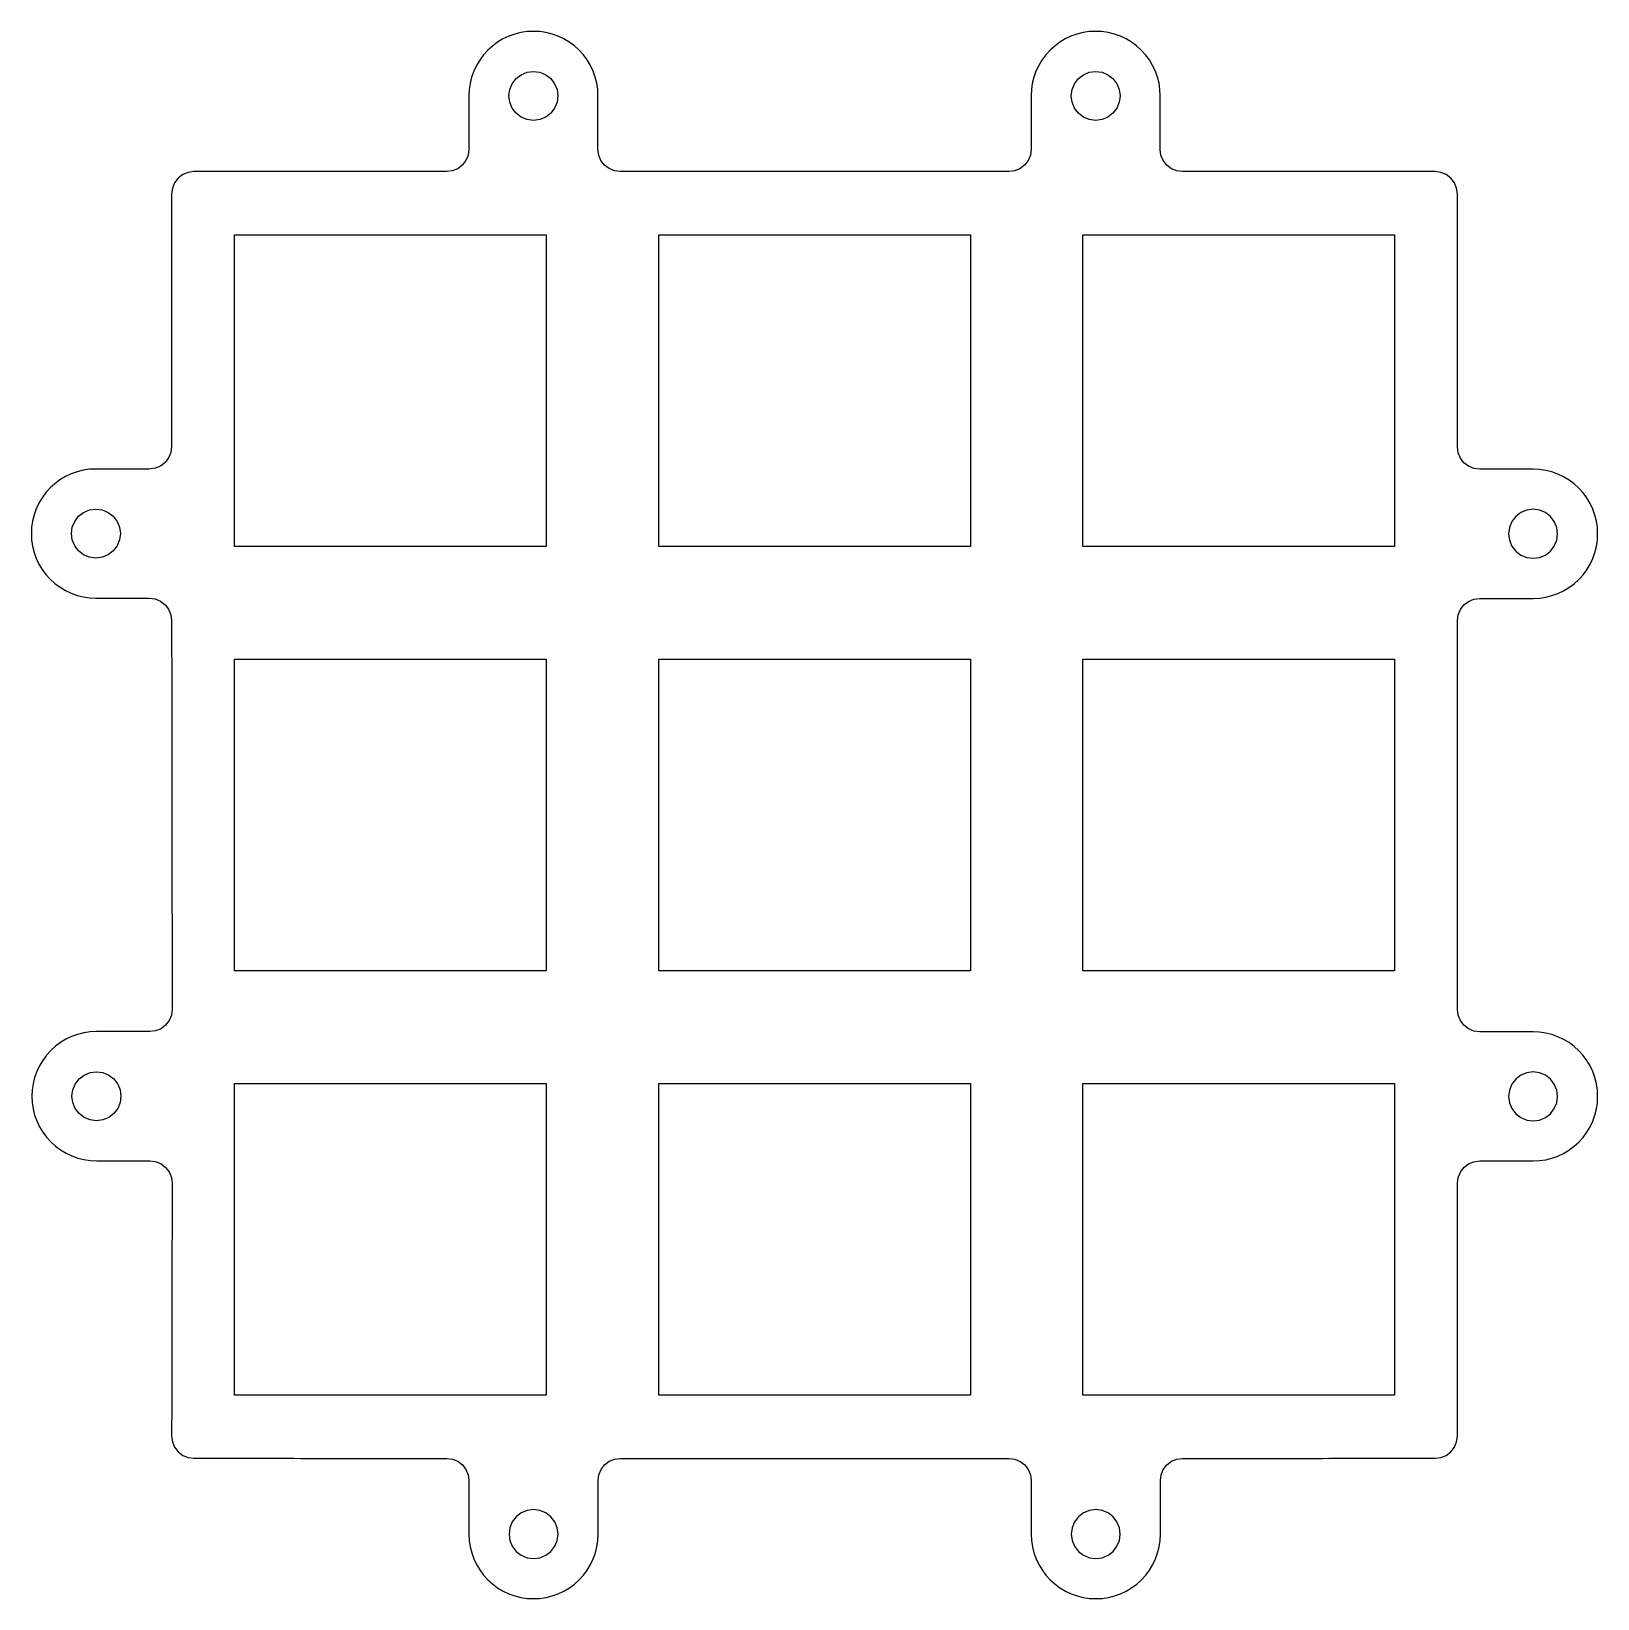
# Model space of a CAD drawing. Extents: x 3 to 73.4, y 3 to 73.4.
import ezdxf

# ---------------------------------------------------------------- set-up
doc = ezdxf.new("R2010")
doc.units = 0

msp = doc.modelspace()

# ---------------------------------------------------------------- linework, layer by layer
at = {"layer": 'Layer 1'}
for p, q in [((24.7406, 73.27315), (24.4727, 73.17726)), ((25.0162, 73.342), (24.7406, 73.27315)), ((25.2979, 73.38352), (25.0162, 73.342)), ((25.5829, 73.39736), (25.2979, 73.38352)), ((25.8667, 73.38369), (25.5829, 73.39736)), ((26.147, 73.34271), (25.8667, 73.38369)), ((26.4236, 73.274), (26.147, 73.34271)), ((26.6921, 73.17832), (26.4236, 73.274)), ((26.9498, 73.05667), (26.6921, 73.17832)), ((49.9906, 73.27317), (49.7227, 73.17728)), ((50.2662, 73.34203), (49.9906, 73.27317)), ((50.5479, 73.38355), (50.2662, 73.34203)), ((50.8329, 73.39738), (50.5479, 73.38355)), ((51.1167, 73.38372), (50.8329, 73.39738)), ((51.397, 73.34274), (51.1167, 73.38372)), ((51.6736, 73.27403), (51.397, 73.34274)), ((51.9421, 73.17834), (51.6736, 73.27403)), ((52.1998, 73.05669), (51.9421, 73.17834)), ((23.5324, 72.54807), (23.3411, 72.33708)), ((23.7431, 72.73914), (23.5324, 72.54807)), ((23.9714, 72.90872), (23.7431, 72.73914)), ((24.2148, 73.05502), (23.9714, 72.90872)), ((24.4727, 73.17726), (24.2148, 73.05502)), ((27.1939, 72.91043), (26.9498, 73.05667)), ((27.4227, 72.74094), (27.1939, 72.91043)), ((27.6336, 72.55), (27.4227, 72.74094)), ((27.8247, 72.33971), (27.6336, 72.55)), ((48.7824, 72.54809), (48.5911, 72.33711)), ((48.9931, 72.73917), (48.7824, 72.54809)), ((49.2214, 72.90874), (48.9931, 72.73917)), ((49.4648, 73.05505), (49.2214, 72.90874)), ((49.7227, 73.17728), (49.4648, 73.05505)), ((52.4439, 72.91046), (52.1998, 73.05669)), ((52.6727, 72.74096), (52.4439, 72.91046)), ((52.8836, 72.55003), (52.6727, 72.74096)), ((53.0747, 72.33974), (52.8836, 72.55003)), ((23.0246, 71.86418), (22.9026, 71.60655)), ((23.1712, 72.10834), (23.0246, 71.86418)), ((23.3411, 72.33708), (23.1712, 72.10834)), ((27.9943, 72.11185), (27.8247, 72.33971)), ((28.1406, 71.86875), (27.9943, 72.11185)), ((28.2628, 71.61118), (28.1406, 71.86875)), ((48.2746, 71.86421), (48.1526, 71.60658)), ((48.4212, 72.10837), (48.2746, 71.86421)), ((48.5911, 72.33711), (48.4212, 72.10837)), ((53.2443, 72.11188), (53.0747, 72.33974)), ((53.3906, 71.86877), (53.2443, 72.11188)), ((53.5128, 71.61121), (53.3906, 71.86877)), ((22.8067, 71.33805), (22.7377, 71.0614)), ((22.9026, 71.60655), (22.8067, 71.33805)), ((24.6301, 71.04741), (24.8051, 71.27515)), ((24.8051, 71.27515), (25.0325, 71.44994)), ((25.0325, 71.44994), (25.2976, 71.55995)), ((25.2976, 71.55995), (25.5829, 71.59733)), ((25.5829, 71.59733), (25.8677, 71.56011)), ((25.8677, 71.56011), (26.133, 71.45013)), ((26.133, 71.45013), (26.3608, 71.27514)), ((26.3608, 71.27514), (26.5355, 71.04773)), ((28.3587, 71.34353), (28.2628, 71.61118)), ((28.4276, 71.06822), (28.3587, 71.34353)), ((28.4691, 70.78666), (28.4276, 71.06822)), ((48.0567, 71.33808), (47.9877, 71.06143)), ((48.1526, 71.60658), (48.0567, 71.33808)), ((49.8801, 71.04743), (50.0551, 71.27518)), ((50.0551, 71.27518), (50.2825, 71.44996)), ((50.2825, 71.44996), (50.5476, 71.55998)), ((50.5476, 71.55998), (50.8329, 71.59736)), ((50.8329, 71.59736), (51.1177, 71.56014)), ((51.1177, 71.56014), (51.383, 71.45015)), ((51.383, 71.45015), (51.6108, 71.27517)), ((51.6108, 71.27517), (51.7855, 71.04776)), ((53.6087, 71.34356), (53.5128, 71.61121)), ((53.6776, 71.06824), (53.6087, 71.34356)), ((53.7191, 70.78669), (53.6776, 71.06824)), ((22.6966, 70.78113), (22.6829, 70.49736)), ((22.6829, 70.49736), (22.6829, 70.19837)), ((22.7377, 71.0614), (22.6966, 70.78113)), ((24.4829, 70.49733), (24.5201, 70.7821)), ((24.5203, 70.21197), (24.4829, 70.49733)), ((24.5201, 70.7821), (24.6301, 71.04741)), ((26.5355, 71.04773), (26.6456, 70.78269)), ((26.6456, 70.78269), (26.6829, 70.49733)), ((26.6829, 70.49733), (26.6457, 70.21256)), ((26.6829, 70.49733), (26.6829, 70.49733)), ((28.4829, 70.50163), (28.4691, 70.78666)), ((28.4829, 70.23491), (28.4829, 70.50163)), ((47.9466, 70.78116), (47.9329, 70.49738)), ((47.9329, 70.49738), (47.9329, 70.1984)), ((47.9877, 71.06143), (47.9466, 70.78116)), ((49.7329, 70.49736), (49.7701, 70.78213)), ((49.7703, 70.212), (49.7329, 70.49736)), ((49.7701, 70.78213), (49.8801, 71.04743)), ((51.7855, 71.04776), (51.8956, 70.78272)), ((51.8956, 70.78272), (51.9329, 70.49736)), ((51.9329, 70.49736), (51.8957, 70.21258)), ((51.9329, 70.49736), (51.9329, 70.49736)), ((53.7329, 70.50166), (53.7191, 70.78669)), ((53.7329, 70.23494), (53.7329, 70.50166)), ((22.6829, 70.19837), (22.6829, 69.89838)), ((22.6829, 69.89838), (22.6829, 69.59866)), ((24.6303, 69.94693), (24.5203, 70.21197)), ((24.8051, 69.71952), (24.6303, 69.94693)), ((25.0329, 69.54453), (24.8051, 69.71952)), ((26.3607, 69.71951), (26.1333, 69.54472)), ((26.5357, 69.94725), (26.3607, 69.71951)), ((26.6457, 70.21256), (26.5357, 69.94725)), ((28.4829, 69.96789), (28.4829, 70.23491)), ((28.4829, 69.70119), (28.4829, 69.96789)), ((28.4829, 69.43427), (28.4829, 69.70119)), ((47.9329, 70.1984), (47.9329, 69.89841)), ((47.9329, 69.89841), (47.9329, 69.59868)), ((49.8803, 69.94695), (49.7703, 70.212)), ((50.0551, 69.71955), (49.8803, 69.94695)), ((50.2829, 69.54456), (50.0551, 69.71955)), ((51.6107, 69.71953), (51.3833, 69.54475)), ((51.7857, 69.94728), (51.6107, 69.71953)), ((51.8957, 70.21258), (51.7857, 69.94728)), ((53.7329, 69.96792), (53.7329, 70.23494)), ((53.7329, 69.70122), (53.7329, 69.96792)), ((53.7329, 69.4343), (53.7329, 69.70122)), ((22.6829, 69.59866), (22.6829, 69.2976)), ((22.6829, 69.2976), (22.6829, 68.99827)), ((22.6829, 68.99827), (22.6829, 68.69886)), ((25.2982, 69.43455), (25.0329, 69.54453)), ((25.5829, 69.39733), (25.2982, 69.43455)), ((25.8683, 69.43471), (25.5829, 69.39733)), ((26.1333, 69.54472), (25.8683, 69.43471)), ((28.4829, 69.16624), (28.4829, 69.43427)), ((28.4829, 68.8988), (28.4829, 69.16624)), ((47.9329, 69.59868), (47.9329, 69.29763)), ((47.9329, 69.29763), (47.9329, 68.9983)), ((47.9329, 68.9983), (47.9329, 68.69889)), ((50.5482, 69.43458), (50.2829, 69.54456)), ((50.8329, 69.39736), (50.5482, 69.43458)), ((51.1183, 69.43473), (50.8329, 69.39736)), ((51.3833, 69.54475), (51.1183, 69.43473)), ((53.7329, 69.16626), (53.7329, 69.4343)), ((53.7329, 68.89882), (53.7329, 69.16626)), ((22.6829, 68.69886), (22.6829, 68.39892)), ((22.6829, 68.39892), (22.6829, 68.09835)), ((28.4829, 68.63146), (28.4829, 68.8988)), ((28.4829, 68.36472), (28.4829, 68.63146)), ((28.4829, 68.09835), (28.4829, 68.36472)), ((47.9329, 68.69889), (47.9329, 68.39894)), ((47.9329, 68.39894), (47.9329, 68.09837)), ((53.7329, 68.63148), (53.7329, 68.89882)), ((53.7329, 68.36475), (53.7329, 68.63148)), ((53.7329, 68.09837), (53.7329, 68.36475)), ((22.5486, 67.59765), (22.39, 67.39124)), ((22.6489, 67.83981), (22.5486, 67.59765)), ((22.6829, 68.09835), (22.6489, 67.83981)), ((28.5168, 67.8403), (28.4829, 68.09835)), ((28.617, 67.5981), (28.5168, 67.8403)), ((28.7758, 67.39124), (28.617, 67.5981)), ((47.7991, 67.59831), (47.64, 67.39126)), ((47.8991, 67.83949), (47.7991, 67.59831)), ((47.9329, 68.09837), (47.8991, 67.83949)), ((53.7669, 67.83896), (53.7329, 68.09837)), ((53.8669, 67.59801), (53.7669, 67.83896)), ((54.0258, 67.39127), (53.8669, 67.59801)), ((9.83338, 66.96453), (9.62634, 66.80545)), ((10.0746, 67.06451), (9.83338, 66.96453)), ((10.3334, 67.09835), (10.0746, 67.06451)), ((10.6314, 67.09835), (10.3334, 67.09835)), ((10.9311, 67.09835), (10.6314, 67.09835)), ((11.2294, 67.09835), (10.9311, 67.09835)), ((11.5284, 67.09835), (11.2294, 67.09835)), ((11.8261, 67.09835), (11.5284, 67.09835)), ((12.1242, 67.09835), (11.8261, 67.09835)), ((12.4223, 67.09835), (12.1242, 67.09835)), ((12.7204, 67.09835), (12.4223, 67.09835)), ((13.0194, 67.09835), (12.7204, 67.09835)), ((13.3177, 67.09835), (13.0194, 67.09835)), ((13.6172, 67.09835), (13.3177, 67.09835)), ((13.9158, 67.09835), (13.6172, 67.09835)), ((14.214, 67.09835), (13.9158, 67.09835)), ((14.5131, 67.09835), (14.214, 67.09835)), ((14.8122, 67.09835), (14.5131, 67.09835)), ((15.1104, 67.09835), (14.8122, 67.09835)), ((15.4093, 67.09835), (15.1104, 67.09835)), ((15.7072, 67.09835), (15.4093, 67.09835)), ((16.0062, 67.09835), (15.7072, 67.09835)), ((16.305, 67.09835), (16.0062, 67.09835)), ((16.6044, 67.09835), (16.305, 67.09835)), ((16.903, 67.09835), (16.6044, 67.09835)), ((17.2019, 67.09835), (16.903, 67.09835)), ((17.4999, 67.09835), (17.2019, 67.09835)), ((17.7983, 67.09835), (17.4999, 67.09835)), ((18.097, 67.09835), (17.7983, 67.09835)), ((18.3949, 67.09835), (18.097, 67.09835)), ((18.6945, 67.09835), (18.3949, 67.09835)), ((18.993, 67.09835), (18.6945, 67.09835)), ((19.2914, 67.09835), (18.993, 67.09835)), ((19.5901, 67.09835), (19.2914, 67.09835)), ((19.889, 67.09835), (19.5901, 67.09835)), ((20.1884, 67.09835), (19.889, 67.09835)), ((20.488, 67.09835), (20.1884, 67.09835)), ((20.7868, 67.09835), (20.488, 67.09835)), ((21.0859, 67.09835), (20.7868, 67.09835)), ((21.3852, 67.09835), (21.0859, 67.09835)), ((21.6829, 67.09835), (21.3852, 67.09835)), ((21.941, 67.13221), (21.6829, 67.09835)), ((22.1832, 67.23247), (21.941, 67.13221)), ((22.39, 67.39124), (22.1832, 67.23247)), ((28.9822, 67.23272), (28.7758, 67.39124)), ((29.2244, 67.13235), (28.9822, 67.23272)), ((29.4829, 67.09835), (29.2244, 67.13235)), ((29.779, 67.09835), (29.4829, 67.09835)), ((30.0744, 67.09835), (29.779, 67.09835)), ((30.3705, 67.09835), (30.0744, 67.09835)), ((30.6651, 67.09835), (30.3705, 67.09835)), ((30.9606, 67.09835), (30.6651, 67.09835)), ((31.257, 67.09835), (30.9606, 67.09835)), ((31.5516, 67.09835), (31.257, 67.09835)), ((31.8461, 67.09835), (31.5516, 67.09835)), ((32.1415, 67.09835), (31.8461, 67.09835)), ((32.4378, 67.09835), (32.1415, 67.09835)), ((32.7343, 67.09835), (32.4378, 67.09835)), ((33.0303, 67.09835), (32.7343, 67.09835)), ((33.3264, 67.09835), (33.0303, 67.09835)), ((33.6223, 67.09835), (33.3264, 67.09835)), ((33.9169, 67.09836), (33.6223, 67.09835)), ((34.2134, 67.09836), (33.9169, 67.09836)), ((34.5097, 67.09836), (34.2134, 67.09836)), ((34.806, 67.09836), (34.5097, 67.09836)), ((35.1028, 67.09836), (34.806, 67.09836)), ((35.3985, 67.09836), (35.1028, 67.09836)), ((35.6942, 67.09836), (35.3985, 67.09836)), ((35.9898, 67.09836), (35.6942, 67.09836)), ((36.2856, 67.09836), (35.9898, 67.09836)), ((36.582, 67.09836), (36.2856, 67.09836)), ((36.878, 67.09836), (36.582, 67.09836)), ((37.1741, 67.09836), (36.878, 67.09836)), ((37.4697, 67.09836), (37.1741, 67.09836)), ((37.7655, 67.09836), (37.4697, 67.09836)), ((38.0607, 67.09836), (37.7655, 67.09836)), ((38.3564, 67.09836), (38.0607, 67.09836)), ((38.6519, 67.09836), (38.3564, 67.09836)), ((38.9483, 67.09836), (38.6519, 67.09836)), ((39.2435, 67.09836), (38.9483, 67.09836)), ((39.5386, 67.09836), (39.2435, 67.09836)), ((39.8349, 67.09836), (39.5386, 67.09836)), ((40.13, 67.09836), (39.8349, 67.09836)), ((40.4254, 67.09836), (40.13, 67.09836)), ((40.7205, 67.09837), (40.4254, 67.09836)), ((41.0167, 67.09837), (40.7205, 67.09837)), ((41.3117, 67.09837), (41.0167, 67.09837)), ((41.6069, 67.09837), (41.3117, 67.09837)), ((41.9036, 67.09837), (41.6069, 67.09837)), ((42.1994, 67.09837), (41.9036, 67.09837)), ((42.4957, 67.09837), (42.1994, 67.09837)), ((42.7917, 67.09837), (42.4957, 67.09837)), ((43.0869, 67.09837), (42.7917, 67.09837)), ((43.3823, 67.09837), (43.0869, 67.09837)), ((43.6789, 67.09837), (43.3823, 67.09837)), ((43.9757, 67.09837), (43.6789, 67.09837)), ((44.2713, 67.09837), (43.9757, 67.09837)), ((44.5679, 67.09837), (44.2713, 67.09837)), ((44.8634, 67.09837), (44.5679, 67.09837)), ((45.1588, 67.09837), (44.8634, 67.09837)), ((45.4538, 67.09837), (45.1588, 67.09837)), ((45.7497, 67.09837), (45.4538, 67.09837)), ((46.0456, 67.09837), (45.7497, 67.09837)), ((46.3409, 67.09837), (46.0456, 67.09837)), ((46.6374, 67.09837), (46.3409, 67.09837)), ((46.9329, 67.09837), (46.6374, 67.09837)), ((47.1923, 67.13235), (46.9329, 67.09837)), ((47.4333, 67.23237), (47.1923, 67.13235)), ((47.64, 67.39126), (47.4333, 67.23237)), ((54.2329, 67.2322), (54.0258, 67.39127)), ((54.474, 67.13221), (54.2329, 67.2322)), ((54.7329, 67.09837), (54.474, 67.13221)), ((55.0307, 67.09837), (54.7329, 67.09837)), ((55.3303, 67.09837), (55.0307, 67.09837)), ((55.6285, 67.09837), (55.3303, 67.09837)), ((55.9273, 67.09837), (55.6285, 67.09837)), ((56.2249, 67.09837), (55.9273, 67.09837)), ((56.5229, 67.09837), (56.2249, 67.09837)), ((56.8209, 67.09837), (56.5229, 67.09837)), ((57.1188, 67.09837), (56.8209, 67.09837)), ((57.4177, 67.09837), (57.1188, 67.09837)), ((57.7159, 67.09837), (57.4177, 67.09837)), ((58.0152, 67.09837), (57.7159, 67.09837)), ((58.3137, 67.09837), (58.0152, 67.09837)), ((58.6118, 67.09837), (58.3137, 67.09837)), ((58.9107, 67.09836), (58.6118, 67.09837)), ((59.2097, 67.09836), (58.9107, 67.09836)), ((59.5077, 67.09836), (59.2097, 67.09836)), ((59.8066, 67.09836), (59.5077, 67.09836)), ((60.1043, 67.09836), (59.8066, 67.09836)), ((60.4032, 67.09836), (60.1043, 67.09836)), ((60.7019, 67.09836), (60.4032, 67.09836)), ((61.0011, 67.09836), (60.7019, 67.09836)), ((61.2996, 67.09836), (61.0011, 67.09836)), ((61.5984, 67.09836), (61.2996, 67.09836)), ((61.8962, 67.09836), (61.5984, 67.09836)), ((62.1944, 67.09836), (61.8962, 67.09836)), ((62.493, 67.09836), (62.1944, 67.09836)), ((62.7908, 67.09836), (62.493, 67.09836)), ((63.0903, 67.09836), (62.7908, 67.09836)), ((63.3887, 67.09836), (63.0903, 67.09836)), ((63.6869, 67.09835), (63.3887, 67.09836)), ((63.9855, 67.09835), (63.6869, 67.09835)), ((64.2843, 67.09835), (63.9855, 67.09835)), ((64.5835, 67.09835), (64.2843, 67.09835)), ((64.883, 67.09835), (64.5835, 67.09835)), ((65.1817, 67.09835), (64.883, 67.09835)), ((65.4806, 67.09835), (65.1817, 67.09835)), ((65.7798, 67.09835), (65.4806, 67.09835)), ((66.0774, 67.09835), (65.7798, 67.09835)), ((66.3368, 67.06437), (66.0774, 67.09835)), ((66.5778, 66.96436), (66.3368, 67.06437)), ((66.7845, 66.80546), (66.5778, 66.96436)), ((9.36743, 66.3578), (9.33345, 66.0983)), ((9.46744, 66.59871), (9.36743, 66.3578)), ((9.62634, 66.80545), (9.46744, 66.59871)), ((66.9436, 66.59842), (66.7845, 66.80546)), ((67.0436, 66.3572), (66.9436, 66.59842)), ((67.0775, 66.0983), (67.0436, 66.3572)), ((9.33345, 66.0983), (9.33345, 65.8006)), ((9.33345, 65.8006), (9.33345, 65.5013)), ((9.33345, 65.5013), (9.33345, 65.2022)), ((67.0775, 65.8002), (67.0775, 66.0983)), ((67.0775, 65.5002), (67.0775, 65.8002)), ((67.0775, 65.2016), (67.0775, 65.5002)), ((9.33345, 65.2022), (9.33345, 64.9034)), ((9.33345, 64.9034), (9.33345, 64.6038)), ((67.0776, 64.9024), (67.0775, 65.2016)), ((67.0776, 64.6044), (67.0776, 64.9024)), ((9.33345, 64.6038), (9.33345, 64.3044)), ((9.33345, 64.3044), (9.33345, 64.0055)), ((12.1579, 63.9669), (12.1579, 64.2639)), ((12.1579, 64.2639), (12.4552, 64.2639)), ((12.4552, 64.2639), (12.7536, 64.2639)), ((12.7536, 64.2639), (13.0513, 64.2639)), ((13.0513, 64.2639), (13.3502, 64.2639)), ((13.3502, 64.2639), (13.6478, 64.2639)), ((13.6478, 64.2639), (13.9453, 64.2639)), ((13.9453, 64.2639), (14.243, 64.2639)), ((14.243, 64.2639), (14.5405, 64.2639)), ((14.5405, 64.2639), (14.838, 64.2639)), ((14.838, 64.2639), (15.1351, 64.2639)), ((15.1351, 64.2639), (15.4332, 64.2639)), ((15.4332, 64.2639), (15.7312, 64.2639)), ((15.7312, 64.2639), (16.0293, 64.2639)), ((16.0293, 64.2639), (16.3267, 64.2639)), ((16.3267, 64.2639), (16.6255, 64.2639)), ((16.6255, 64.2639), (16.9233, 64.2639)), ((16.9233, 64.2639), (17.2209, 64.2639)), ((17.2209, 64.2639), (17.519, 64.2639)), ((17.519, 64.2639), (17.8169, 64.2639)), ((17.8169, 64.2639), (18.1138, 64.2639)), ((18.1138, 64.2639), (18.4119, 64.2639)), ((18.4119, 64.2639), (18.7102, 64.2639)), ((18.7102, 64.2639), (19.0079, 64.2639)), ((19.0079, 64.2639), (19.3056, 64.2639)), ((19.3056, 64.2639), (19.6036, 64.2639)), ((19.6036, 64.2639), (19.9021, 64.2639)), ((19.9021, 64.2639), (20.1999, 64.2639)), ((20.1999, 64.2639), (20.4984, 64.2639)), ((20.4984, 64.2639), (20.796, 64.2639)), ((20.796, 64.2639), (21.0937, 64.2639)), ((21.0937, 64.2639), (21.3918, 64.2639)), ((21.3918, 64.2639), (21.6904, 64.2639)), ((21.6904, 64.2639), (21.9875, 64.2639)), ((21.9875, 64.2639), (22.286, 64.2639)), ((22.286, 64.2639), (22.5847, 64.2639)), ((22.5847, 64.2639), (22.882, 64.2639)), ((22.882, 64.2639), (23.1801, 64.2639)), ((23.1801, 64.2639), (23.4781, 64.2639)), ((23.4781, 64.2639), (23.7755, 64.2639)), ((23.7755, 64.2639), (24.074, 64.2639)), ((24.074, 64.2639), (24.3723, 64.2639)), ((24.3723, 64.2639), (24.6703, 64.2639)), ((24.6703, 64.2639), (24.9676, 64.2639)), ((24.9676, 64.2639), (25.2659, 64.2639)), ((25.2659, 64.2639), (25.5633, 64.2639)), ((25.5633, 64.2639), (25.8609, 64.2639)), ((25.8609, 64.2639), (26.1579, 64.2639)), ((26.1579, 64.2639), (26.1579, 63.9666)), ((31.2079, 63.9669), (31.2079, 64.2639)), ((31.2079, 64.2639), (31.5052, 64.2639)), ((31.5052, 64.2639), (31.8036, 64.2639)), ((31.8036, 64.2639), (32.1013, 64.2639)), ((32.1013, 64.2639), (32.4002, 64.2639)), ((32.4002, 64.2639), (32.6978, 64.2639)), ((32.6978, 64.2639), (32.9953, 64.2639)), ((32.9953, 64.2639), (33.293, 64.2639)), ((33.293, 64.2639), (33.5905, 64.2639)), ((33.5905, 64.2639), (33.888, 64.2639)), ((33.888, 64.2639), (34.1851, 64.2639)), ((34.1851, 64.2639), (34.4832, 64.2639)), ((34.4832, 64.2639), (34.7812, 64.2639)), ((34.7812, 64.2639), (35.0793, 64.2639)), ((35.0793, 64.2639), (35.3767, 64.2639)), ((35.3767, 64.2639), (35.6755, 64.2639)), ((35.6755, 64.2639), (35.9733, 64.2639)), ((35.9733, 64.2639), (36.2709, 64.2639)), ((36.2709, 64.2639), (36.569, 64.2639)), ((36.569, 64.2639), (36.8669, 64.2639)), ((36.8669, 64.2639), (37.1638, 64.2639)), ((37.1638, 64.2639), (37.4619, 64.2639)), ((37.4619, 64.2639), (37.7602, 64.2639)), ((37.7602, 64.2639), (38.0579, 64.2639)), ((38.0579, 64.2639), (38.3556, 64.2639)), ((38.3556, 64.2639), (38.6536, 64.2639)), ((38.6536, 64.2639), (38.9521, 64.2639)), ((38.9521, 64.2639), (39.2499, 64.2639)), ((39.2499, 64.2639), (39.5484, 64.2639)), ((39.5484, 64.2639), (39.846, 64.2639)), ((39.846, 64.2639), (40.1437, 64.2639)), ((40.1437, 64.2639), (40.4418, 64.2639)), ((40.4418, 64.2639), (40.7404, 64.2639)), ((40.7404, 64.2639), (41.0375, 64.2639)), ((41.0375, 64.2639), (41.336, 64.2639)), ((41.336, 64.2639), (41.6347, 64.2639)), ((41.6347, 64.2639), (41.932, 64.2639)), ((41.932, 64.2639), (42.2301, 64.2639)), ((42.2301, 64.2639), (42.5281, 64.2639)), ((42.5281, 64.2639), (42.8255, 64.2639)), ((42.8255, 64.2639), (43.124, 64.2639)), ((43.124, 64.2639), (43.4223, 64.2639)), ((43.4223, 64.2639), (43.7203, 64.2639)), ((43.7203, 64.2639), (44.0176, 64.2639)), ((44.0176, 64.2639), (44.3159, 64.2639)), ((44.3159, 64.2639), (44.6133, 64.2639)), ((44.6133, 64.2639), (44.9109, 64.2639)), ((44.9109, 64.2639), (45.2079, 64.2639)), ((45.2079, 64.2639), (45.2079, 63.9666)), ((50.2579, 63.9669), (50.2579, 64.2639)), ((50.2579, 64.2639), (50.5552, 64.2639)), ((50.5552, 64.2639), (50.8536, 64.2639)), ((50.8536, 64.2639), (51.1513, 64.2639)), ((51.1513, 64.2639), (51.4502, 64.2639)), ((51.4502, 64.2639), (51.7478, 64.2639)), ((51.7478, 64.2639), (52.0453, 64.2639)), ((52.0453, 64.2639), (52.343, 64.2639)), ((52.343, 64.2639), (52.6405, 64.2639)), ((52.6405, 64.2639), (52.938, 64.2639)), ((52.938, 64.2639), (53.2351, 64.2639)), ((53.2351, 64.2639), (53.5332, 64.2639)), ((53.5332, 64.2639), (53.8312, 64.2639)), ((53.8312, 64.2639), (54.1293, 64.2639)), ((54.1293, 64.2639), (54.4267, 64.2639)), ((54.4267, 64.2639), (54.7255, 64.2639)), ((54.7255, 64.2639), (55.0233, 64.2639)), ((55.0233, 64.2639), (55.3209, 64.2639)), ((55.3209, 64.2639), (55.619, 64.2639)), ((55.619, 64.2639), (55.9169, 64.2639)), ((55.9169, 64.2639), (56.2138, 64.2639)), ((56.2138, 64.2639), (56.5119, 64.2639)), ((56.5119, 64.2639), (56.8102, 64.2639)), ((56.8102, 64.2639), (57.1079, 64.2639)), ((57.1079, 64.2639), (57.4056, 64.2639)), ((57.4056, 64.2639), (57.7036, 64.2639)), ((57.7036, 64.2639), (58.0021, 64.2639)), ((58.0021, 64.2639), (58.2999, 64.2639)), ((58.2999, 64.2639), (58.5984, 64.2639)), ((58.5984, 64.2639), (58.896, 64.2639)), ((58.896, 64.2639), (59.1937, 64.2639)), ((59.1937, 64.2639), (59.4918, 64.2639)), ((59.4918, 64.2639), (59.7904, 64.2639)), ((59.7904, 64.2639), (60.0875, 64.2639)), ((60.0875, 64.2639), (60.386, 64.2639)), ((60.386, 64.2639), (60.6847, 64.2639)), ((60.6847, 64.2639), (60.982, 64.2639)), ((60.982, 64.2639), (61.2801, 64.2639)), ((61.2801, 64.2639), (61.5781, 64.2639)), ((61.5781, 64.2639), (61.8755, 64.2639)), ((61.8755, 64.2639), (62.174, 64.2639)), ((62.174, 64.2639), (62.4723, 64.2639)), ((62.4723, 64.2639), (62.7703, 64.2639)), ((62.7703, 64.2639), (63.0676, 64.2639)), ((63.0676, 64.2639), (63.3659, 64.2639)), ((63.3659, 64.2639), (63.6633, 64.2639)), ((63.6633, 64.2639), (63.9609, 64.2639)), ((63.9609, 64.2639), (64.2579, 64.2639)), ((64.2579, 64.2639), (64.2579, 63.9666)), ((67.0776, 64.306), (67.0776, 64.6044)), ((67.0776, 64.0076), (67.0776, 64.306)), ((9.33345, 63.4085), (9.33344, 63.1099)), ((9.33345, 64.0055), (9.33345, 63.7068)), ((9.33345, 63.7068), (9.33345, 63.4085)), ((12.1579, 63.6692), (12.1579, 63.9669)), ((12.1579, 63.3718), (12.1579, 63.6692)), ((12.1579, 63.0735), (12.1579, 63.3718)), ((26.1579, 63.9666), (26.1579, 63.6682)), ((26.1579, 63.6682), (26.1579, 63.3705)), ((26.1579, 63.3705), (26.1579, 63.0716)), ((31.2079, 63.6692), (31.2079, 63.9669)), ((31.2079, 63.3718), (31.2079, 63.6692)), ((31.2079, 63.0735), (31.2079, 63.3718)), ((45.2079, 63.9666), (45.2079, 63.6682)), ((45.2079, 63.6682), (45.2079, 63.3705)), ((45.2079, 63.3705), (45.2079, 63.0716)), ((50.2579, 63.6692), (50.2579, 63.9669)), ((50.2579, 63.3718), (50.2579, 63.6692)), ((50.2579, 63.0735), (50.2579, 63.3718)), ((64.2579, 63.9666), (64.2579, 63.6682)), ((64.2579, 63.6682), (64.2579, 63.3705)), ((64.2579, 63.3705), (64.2579, 63.0716)), ((67.0777, 63.7093), (67.0776, 64.0076)), ((67.0777, 63.4101), (67.0777, 63.7093)), ((67.0777, 63.1115), (67.0777, 63.4101)), ((9.33344, 63.1099), (9.33344, 62.8103)), ((9.33344, 62.8103), (9.33344, 62.5124)), ((12.1579, 62.7762), (12.1579, 63.0735)), ((12.1579, 62.4782), (12.1579, 62.7762)), ((26.1579, 63.0716), (26.1579, 62.774)), ((26.1579, 62.774), (26.1579, 62.4765)), ((31.2079, 62.7762), (31.2079, 63.0735)), ((31.2079, 62.4782), (31.2079, 62.7762)), ((45.2079, 63.0716), (45.2079, 62.774)), ((45.2079, 62.774), (45.2079, 62.4765)), ((50.2579, 62.7762), (50.2579, 63.0735)), ((50.2579, 62.4782), (50.2579, 62.7762)), ((64.2579, 63.0716), (64.2579, 62.774)), ((64.2579, 62.774), (64.2579, 62.4765)), ((67.0777, 62.8117), (67.0777, 63.1115)), ((67.0777, 62.5128), (67.0777, 62.8117)), ((9.33344, 62.5124), (9.33344, 62.2137)), ((9.33344, 62.2137), (9.33344, 61.9153)), ((12.1579, 62.18), (12.1579, 62.4782)), ((12.1579, 61.8814), (12.1579, 62.18)), ((26.1579, 62.4765), (26.1579, 62.1788)), ((26.1579, 62.1788), (26.1579, 61.8813)), ((31.2079, 62.18), (31.2079, 62.4782)), ((31.2079, 61.8814), (31.2079, 62.18)), ((45.2079, 62.4765), (45.2079, 62.1788)), ((45.2079, 62.1788), (45.2079, 61.8813)), ((50.2579, 62.18), (50.2579, 62.4782)), ((50.2579, 61.8814), (50.2579, 62.18)), ((64.2579, 62.4765), (64.2579, 62.1788)), ((64.2579, 62.1788), (64.2579, 61.8813)), ((67.0778, 62.2144), (67.0777, 62.5128)), ((67.0778, 61.915), (67.0778, 62.2144)), ((9.33344, 61.9153), (9.33344, 61.6174)), ((9.33344, 61.6174), (9.33344, 61.3184)), ((9.33344, 61.3184), (9.33344, 61.0198)), ((12.1579, 61.5841), (12.1579, 61.8814)), ((12.1579, 61.286), (12.1579, 61.5841)), ((12.1579, 60.988), (12.1579, 61.286)), ((26.1579, 61.8813), (26.1579, 61.5838)), ((26.1579, 61.5838), (26.1579, 61.2868)), ((26.1579, 61.2868), (26.1579, 60.9886)), ((31.2079, 61.5841), (31.2079, 61.8814)), ((31.2079, 61.286), (31.2079, 61.5841)), ((31.2079, 60.988), (31.2079, 61.286)), ((45.2079, 61.8813), (45.2079, 61.5838)), ((45.2079, 61.5838), (45.2079, 61.2868)), ((45.2079, 61.2868), (45.2079, 60.9886)), ((50.2579, 61.5841), (50.2579, 61.8814)), ((50.2579, 61.286), (50.2579, 61.5841)), ((50.2579, 60.988), (50.2579, 61.286)), ((64.2579, 61.8813), (64.2579, 61.5838)), ((64.2579, 61.5838), (64.2579, 61.2868)), ((64.2579, 61.2868), (64.2579, 60.9886)), ((67.0778, 61.6157), (67.0778, 61.915)), ((67.0778, 61.3172), (67.0778, 61.6157)), ((67.0779, 61.018), (67.0778, 61.3172)), ((9.33344, 61.0198), (9.33344, 60.7205)), ((9.33344, 60.7205), (9.33344, 60.4216)), ((12.1579, 60.6907), (12.1579, 60.988)), ((12.1579, 60.3919), (12.1579, 60.6907)), ((26.1579, 60.9886), (26.1579, 60.6906)), ((26.1579, 60.6906), (26.1579, 60.3925)), ((31.2079, 60.6907), (31.2079, 60.988)), ((31.2079, 60.3919), (31.2079, 60.6907)), ((45.2079, 60.9886), (45.2079, 60.6906)), ((45.2079, 60.6906), (45.2079, 60.3925)), ((50.2579, 60.6907), (50.2579, 60.988)), ((50.2579, 60.3919), (50.2579, 60.6907)), ((64.2579, 60.9886), (64.2579, 60.6906)), ((64.2579, 60.6906), (64.2579, 60.3925)), ((67.0779, 60.7199), (67.0779, 61.018)), ((67.0779, 60.4206), (67.0779, 60.7199)), ((9.33344, 60.4216), (9.33344, 60.1226)), ((9.33344, 60.1226), (9.33344, 59.8248)), ((9.33344, 59.8248), (9.33344, 59.5258)), ((12.1579, 60.0934), (12.1579, 60.3919)), ((12.1579, 59.7964), (12.1579, 60.0934)), ((26.1579, 60.3925), (26.1579, 60.0951)), ((26.1579, 60.0951), (26.1579, 59.7963)), ((31.2079, 60.0934), (31.2079, 60.3919)), ((31.2079, 59.7964), (31.2079, 60.0934)), ((45.2079, 60.3925), (45.2079, 60.0951)), ((45.2079, 60.0951), (45.2079, 59.7963)), ((50.2579, 60.0934), (50.2579, 60.3919)), ((50.2579, 59.7964), (50.2579, 60.0934)), ((64.2579, 60.3925), (64.2579, 60.0951)), ((64.2579, 60.0951), (64.2579, 59.7963)), ((67.0779, 60.1215), (67.0779, 60.4206)), ((67.0779, 59.8219), (67.0779, 60.1215)), ((67.078, 59.523), (67.0779, 59.8219)), ((9.33344, 59.5258), (9.33344, 59.2276)), ((9.33344, 59.2276), (9.33344, 58.9285)), ((12.1579, 59.4977), (12.1579, 59.7964)), ((12.1579, 59.1996), (12.1579, 59.4977)), ((12.1579, 58.902), (12.1579, 59.1996)), ((26.1579, 59.7963), (26.1579, 59.4985)), ((26.1579, 59.4985), (26.1579, 59.2009)), ((26.1579, 59.2009), (26.1579, 58.9028)), ((31.2079, 59.4977), (31.2079, 59.7964)), ((31.2079, 59.1996), (31.2079, 59.4977)), ((31.2079, 58.902), (31.2079, 59.1996)), ((45.2079, 59.7963), (45.2079, 59.4985)), ((45.2079, 59.4985), (45.2079, 59.2009)), ((45.2079, 59.2009), (45.2079, 58.9028)), ((50.2579, 59.4977), (50.2579, 59.7964)), ((50.2579, 59.1996), (50.2579, 59.4977)), ((50.2579, 58.902), (50.2579, 59.1996)), ((64.2579, 59.7963), (64.2579, 59.4985)), ((64.2579, 59.4985), (64.2579, 59.2009)), ((64.2579, 59.2009), (64.2579, 58.9028)), ((67.078, 59.2238), (67.078, 59.523)), ((67.078, 58.9256), (67.078, 59.2238)), ((9.33344, 58.9285), (9.33344, 58.6294)), ((9.33344, 58.6294), (9.33344, 58.3313)), ((12.1579, 58.6043), (12.1579, 58.902)), ((12.1579, 58.3059), (12.1579, 58.6043)), ((26.1579, 58.9028), (26.1579, 58.6049)), ((26.1579, 58.6049), (26.1579, 58.308)), ((31.2079, 58.6043), (31.2079, 58.902)), ((31.2079, 58.3059), (31.2079, 58.6043)), ((45.2079, 58.9028), (45.2079, 58.6049)), ((45.2079, 58.6049), (45.2079, 58.308)), ((50.2579, 58.6043), (50.2579, 58.902)), ((50.2579, 58.3059), (50.2579, 58.6043)), ((64.2579, 58.9028), (64.2579, 58.6049)), ((64.2579, 58.6049), (64.2579, 58.308)), ((67.078, 58.627), (67.078, 58.9256)), ((67.0781, 58.328), (67.078, 58.627)), ((9.33344, 57.7331), (9.33343, 57.4348)), ((9.33344, 58.3313), (9.33344, 58.0326)), ((9.33344, 58.0326), (9.33344, 57.7331)), ((12.1579, 58.008), (12.1579, 58.3059)), ((12.1579, 57.7095), (12.1579, 58.008)), ((12.1579, 57.4116), (12.1579, 57.7095)), ((26.1579, 58.308), (26.1579, 58.0099)), ((26.1579, 58.0099), (26.1579, 57.7116)), ((26.1579, 57.7116), (26.1579, 57.4139)), ((31.2079, 58.008), (31.2079, 58.3059)), ((31.2079, 57.7095), (31.2079, 58.008)), ((31.2079, 57.4116), (31.2079, 57.7095)), ((45.2079, 58.308), (45.2079, 58.0099)), ((45.2079, 58.0099), (45.2079, 57.7116)), ((45.2079, 57.7116), (45.2079, 57.4139)), ((50.2579, 58.008), (50.2579, 58.3059)), ((50.2579, 57.7095), (50.2579, 58.008)), ((50.2579, 57.4116), (50.2579, 57.7095)), ((64.2579, 58.308), (64.2579, 58.0099)), ((64.2579, 58.0099), (64.2579, 57.7116)), ((64.2579, 57.7116), (64.2579, 57.4139)), ((67.0781, 58.0298), (67.0781, 58.328)), ((67.0781, 57.7299), (67.0781, 58.0298)), ((67.0781, 57.4311), (67.0781, 57.7299)), ((9.33343, 57.4348), (9.33343, 57.1358)), ((9.33343, 57.1358), (9.33343, 56.8377)), ((12.1579, 57.1139), (12.1579, 57.4116)), ((12.1579, 56.8161), (12.1579, 57.1139)), ((26.1579, 57.4139), (26.1579, 57.1162)), ((26.1579, 57.1162), (26.1579, 56.8182)), ((31.2079, 57.1139), (31.2079, 57.4116)), ((31.2079, 56.8161), (31.2079, 57.1139)), ((45.2079, 57.4139), (45.2079, 57.1162)), ((45.2079, 57.1162), (45.2079, 56.8182)), ((50.2579, 57.1139), (50.2579, 57.4116)), ((50.2579, 56.8161), (50.2579, 57.1139)), ((64.2579, 57.4139), (64.2579, 57.1162)), ((64.2579, 57.1162), (64.2579, 56.8182)), ((67.0781, 57.1325), (67.0781, 57.4311)), ((67.0782, 56.8336), (67.0781, 57.1325)), ((9.33343, 56.8377), (9.33343, 56.5396)), ((9.33343, 56.5396), (9.33343, 56.2415)), ((12.1579, 56.5178), (12.1579, 56.8161)), ((12.1579, 56.2198), (12.1579, 56.5178)), ((26.1579, 56.8182), (26.1579, 56.5197)), ((26.1579, 56.5197), (26.1579, 56.2219)), ((31.2079, 56.5178), (31.2079, 56.8161)), ((31.2079, 56.2198), (31.2079, 56.5178)), ((45.2079, 56.8182), (45.2079, 56.5197)), ((45.2079, 56.5197), (45.2079, 56.2219)), ((50.2579, 56.5178), (50.2579, 56.8161)), ((50.2579, 56.2198), (50.2579, 56.5178)), ((64.2579, 56.8182), (64.2579, 56.5197)), ((64.2579, 56.5197), (64.2579, 56.2219)), ((67.0782, 56.5344), (67.0782, 56.8336)), ((67.0782, 56.2347), (67.0782, 56.5344)), ((9.33343, 56.2415), (9.33343, 55.9438)), ((9.33343, 55.9438), (9.33343, 55.6448)), ((9.33343, 55.6448), (9.33343, 55.3465)), ((12.1579, 55.9229), (12.1579, 56.2198)), ((12.1579, 55.625), (12.1579, 55.9229)), ((12.1579, 55.3269), (12.1579, 55.625)), ((26.1579, 56.2219), (26.1579, 55.9234)), ((26.1579, 55.9234), (26.1579, 55.6258)), ((26.1579, 55.6258), (26.1579, 55.3281)), ((31.2079, 55.9229), (31.2079, 56.2198)), ((31.2079, 55.625), (31.2079, 55.9229)), ((31.2079, 55.3269), (31.2079, 55.625)), ((45.2079, 56.2219), (45.2079, 55.9234)), ((45.2079, 55.9234), (45.2079, 55.6258)), ((45.2079, 55.6258), (45.2079, 55.3281)), ((50.2579, 55.9229), (50.2579, 56.2198)), ((50.2579, 55.625), (50.2579, 55.9229)), ((50.2579, 55.3269), (50.2579, 55.625)), ((64.2579, 56.2219), (64.2579, 55.9234)), ((64.2579, 55.9234), (64.2579, 55.6258)), ((64.2579, 55.6258), (64.2579, 55.3281)), ((67.0782, 55.9349), (67.0782, 56.2347)), ((67.0783, 55.6358), (67.0782, 55.9349)), ((67.0783, 55.3365), (67.0783, 55.6358)), ((9.33343, 55.3465), (9.33343, 55.0468)), ((9.33343, 55.0468), (9.33343, 54.7489)), ((12.1579, 55.0293), (12.1579, 55.3269)), ((12.1579, 54.7314), (12.1579, 55.0293)), ((26.1579, 55.3281), (26.1579, 55.03)), ((26.1579, 55.03), (26.1579, 54.7314)), ((31.2079, 55.0293), (31.2079, 55.3269)), ((31.2079, 54.7314), (31.2079, 55.0293)), ((45.2079, 55.3281), (45.2079, 55.03)), ((45.2079, 55.03), (45.2079, 54.7314)), ((50.2579, 55.0293), (50.2579, 55.3269)), ((50.2579, 54.7314), (50.2579, 55.0293)), ((64.2579, 55.3281), (64.2579, 55.03)), ((64.2579, 55.03), (64.2579, 54.7314)), ((67.0783, 55.0369), (67.0783, 55.3365)), ((67.0783, 54.7389), (67.0783, 55.0369)), ((9.19961, 54.2488), (9.04053, 54.0418)), ((9.29959, 54.49), (9.19961, 54.2488)), ((9.33343, 54.7489), (9.29959, 54.49)), ((12.1579, 54.4327), (12.1579, 54.7314)), ((12.1579, 54.1353), (12.1579, 54.4327)), ((26.1579, 54.7314), (26.1579, 54.4343)), ((26.1579, 54.4343), (26.1579, 54.1358)), ((31.2079, 54.4327), (31.2079, 54.7314)), ((31.2079, 54.1353), (31.2079, 54.4327)), ((45.2079, 54.7314), (45.2079, 54.4343)), ((45.2079, 54.4343), (45.2079, 54.1358)), ((50.2579, 54.4327), (50.2579, 54.7314)), ((50.2579, 54.1353), (50.2579, 54.4327)), ((64.2579, 54.7314), (64.2579, 54.4343)), ((64.2579, 54.4343), (64.2579, 54.1358)), ((67.1123, 54.4794), (67.0783, 54.7389)), ((67.2124, 54.2385), (67.1123, 54.4794)), ((67.3713, 54.0318), (67.2124, 54.2385)), ((4.8206, 53.5288), (4.56304, 53.4065)), ((5.08825, 53.6247), (4.8206, 53.5288)), ((5.36356, 53.6935), (5.08825, 53.6247)), ((5.64512, 53.735), (5.36356, 53.6935)), ((5.93015, 53.7489), (5.64512, 53.735)), ((6.19687, 53.7489), (5.93015, 53.7489)), ((6.46389, 53.7489), (6.19687, 53.7489)), ((6.73059, 53.7489), (6.46389, 53.7489)), ((6.99751, 53.7489), (6.73059, 53.7489)), ((7.26554, 53.7489), (6.99751, 53.7489)), ((7.53298, 53.7489), (7.26554, 53.7489)), ((7.80032, 53.7489), (7.53298, 53.7489)), ((8.06705, 53.7489), (7.80032, 53.7489)), ((8.33343, 53.7489), (8.06705, 53.7489)), ((8.59285, 53.7829), (8.33343, 53.7489)), ((8.8338, 53.8829), (8.59285, 53.7829)), ((9.04053, 54.0418), (8.8338, 53.8829)), ((12.1579, 53.8371), (12.1579, 54.1353)), ((12.1579, 53.5392), (12.1579, 53.8371)), ((12.1579, 53.241), (12.1579, 53.5392)), ((26.1579, 54.1358), (26.1579, 53.8371)), ((26.1579, 53.8371), (26.1579, 53.5398)), ((26.1579, 53.5398), (26.1579, 53.2417)), ((31.2079, 53.8371), (31.2079, 54.1353)), ((31.2079, 53.5392), (31.2079, 53.8371)), ((31.2079, 53.241), (31.2079, 53.5392)), ((45.2079, 54.1358), (45.2079, 53.8371)), ((45.2079, 53.8371), (45.2079, 53.5398)), ((45.2079, 53.5398), (45.2079, 53.2417)), ((50.2579, 53.8371), (50.2579, 54.1353)), ((50.2579, 53.5392), (50.2579, 53.8371)), ((50.2579, 53.241), (50.2579, 53.5392)), ((64.2579, 54.1358), (64.2579, 53.8371)), ((64.2579, 53.8371), (64.2579, 53.5398)), ((64.2579, 53.5398), (64.2579, 53.2417)), ((67.5783, 53.8727), (67.3713, 54.0318)), ((67.8195, 53.7727), (67.5783, 53.8727)), ((68.0784, 53.7389), (67.8195, 53.7727)), ((68.3451, 53.7389), (68.0784, 53.7389)), ((68.6121, 53.7389), (68.3451, 53.7389)), ((68.8788, 53.7389), (68.6121, 53.7389)), ((69.1458, 53.7389), (68.8788, 53.7389)), ((69.4138, 53.7389), (69.1458, 53.7389)), ((69.6812, 53.7389), (69.4138, 53.7389)), ((69.9486, 53.7389), (69.6812, 53.7389)), ((70.2153, 53.7389), (69.9486, 53.7389)), ((70.4817, 53.7389), (70.2153, 53.7389)), ((70.7654, 53.7252), (70.4817, 53.7389)), ((71.0456, 53.6841), (70.7654, 53.7252)), ((71.322, 53.6151), (71.0456, 53.6841)), ((71.5902, 53.5192), (71.322, 53.6151)), ((71.8475, 53.3972), (71.5902, 53.5192)), ((3.88178, 52.8996), (3.69085, 52.6886)), ((4.09208, 53.0907), (3.88178, 52.8996)), ((4.31993, 53.2602), (4.09208, 53.0907)), ((4.56304, 53.4065), (4.31993, 53.2602)), ((12.1579, 52.9439), (12.1579, 53.241)), ((12.1579, 52.6464), (12.1579, 52.9439)), ((26.1579, 53.2417), (26.1579, 52.9437)), ((26.1579, 52.9437), (26.1579, 52.6463)), ((31.2079, 52.9439), (31.2079, 53.241)), ((31.2079, 52.6464), (31.2079, 52.9439)), ((45.2079, 53.2417), (45.2079, 52.9437)), ((45.2079, 52.9437), (45.2079, 52.6463)), ((50.2579, 52.9439), (50.2579, 53.241)), ((50.2579, 52.6464), (50.2579, 52.9439)), ((64.2579, 53.2417), (64.2579, 52.9437)), ((64.2579, 52.9437), (64.2579, 52.6463)), ((72.0913, 53.2506), (71.8475, 53.3972)), ((72.3197, 53.0807), (72.0913, 53.2506)), ((72.5303, 52.8894), (72.3197, 53.0807)), ((72.7209, 52.6787), (72.5303, 52.8894)), ((3.37512, 52.2157), (3.25347, 51.9581)), ((3.52135, 52.4599), (3.37512, 52.2157)), ((3.69085, 52.6886), (3.52135, 52.4599)), ((12.1579, 52.349), (12.1579, 52.6464)), ((12.1579, 52.0512), (12.1579, 52.349)), ((26.1579, 52.6463), (26.1579, 52.3478)), ((26.1579, 52.3478), (26.1579, 52.0495)), ((31.2079, 52.349), (31.2079, 52.6464)), ((31.2079, 52.0512), (31.2079, 52.349)), ((45.2079, 52.6463), (45.2079, 52.3478)), ((45.2079, 52.3478), (45.2079, 52.0495)), ((50.2579, 52.349), (50.2579, 52.6464)), ((50.2579, 52.0512), (50.2579, 52.349)), ((64.2579, 52.6463), (64.2579, 52.3478)), ((64.2579, 52.3478), (64.2579, 52.0495)), ((72.8901, 52.4504), (72.7209, 52.6787)), ((73.036, 52.207), (72.8901, 52.4504)), ((73.158, 51.9491), (73.036, 52.207)), ((3.08908, 51.4129), (3.04809, 51.1326)), ((3.15779, 51.6896), (3.08908, 51.4129)), ((3.25347, 51.9581), (3.15779, 51.6896)), ((4.87167, 51.1336), (4.98165, 51.3989)), ((4.98165, 51.3989), (5.15664, 51.6267)), ((5.15664, 51.6267), (5.38405, 51.8015)), ((5.38405, 51.8015), (5.64909, 51.9115)), ((5.64909, 51.9115), (5.93445, 51.9489)), ((5.93445, 51.9489), (6.21923, 51.9117)), ((5.93445, 51.9489), (5.93445, 51.9489)), ((6.21923, 51.9117), (6.48453, 51.8017)), ((6.48453, 51.8017), (6.71228, 51.6267)), ((6.71228, 51.6267), (6.88706, 51.3993)), ((6.88706, 51.3993), (6.99707, 51.1342)), ((12.1579, 51.7538), (12.1579, 52.0512)), ((12.1579, 51.4561), (12.1579, 51.7538)), ((12.1579, 51.1573), (12.1579, 51.4561)), ((26.1579, 52.0495), (26.1579, 51.7515)), ((26.1579, 51.7515), (26.1579, 51.4542)), ((26.1579, 51.4542), (26.1579, 51.156)), ((31.2079, 51.7538), (31.2079, 52.0512)), ((31.2079, 51.4561), (31.2079, 51.7538)), ((31.2079, 51.1573), (31.2079, 51.4561)), ((45.2079, 52.0495), (45.2079, 51.7515)), ((45.2079, 51.7515), (45.2079, 51.4542)), ((45.2079, 51.4542), (45.2079, 51.156)), ((50.2579, 51.7538), (50.2579, 52.0512)), ((50.2579, 51.4561), (50.2579, 51.7538)), ((50.2579, 51.1573), (50.2579, 51.4561)), ((64.2579, 52.0495), (64.2579, 51.7515)), ((64.2579, 51.7515), (64.2579, 51.4542)), ((64.2579, 51.4542), (64.2579, 51.156)), ((69.5248, 51.3893), (69.4148, 51.1242)), ((69.6996, 51.6167), (69.5248, 51.3893)), ((69.9273, 51.7917), (69.6996, 51.6167)), ((70.1926, 51.9017), (69.9273, 51.7917)), ((70.4774, 51.9389), (70.1926, 51.9017)), ((70.7628, 51.9015), (70.4774, 51.9389)), ((70.4774, 51.9389), (70.4774, 51.9389)), ((71.0278, 51.7915), (70.7628, 51.9015)), ((71.2552, 51.6167), (71.0278, 51.7915)), ((71.4302, 51.3889), (71.2552, 51.6167)), ((71.5402, 51.1236), (71.4302, 51.3889)), ((73.2536, 51.6812), (73.158, 51.9491)), ((73.3222, 51.4056), (73.2536, 51.6812)), ((73.3636, 51.1239), (73.3222, 51.4056)), ((3.04809, 51.1326), (3.03443, 50.8489)), ((3.03443, 50.8489), (3.04826, 50.5638)), ((4.83445, 50.8489), (4.87167, 51.1336)), ((4.87183, 50.5635), (4.83445, 50.8489)), ((6.99707, 51.1342), (7.03445, 50.8489)), ((7.03445, 50.8489), (6.99723, 50.5641)), ((12.1579, 50.8595), (12.1579, 51.1573)), ((12.1579, 50.5611), (12.1579, 50.8595)), ((26.1579, 51.156), (26.1579, 50.8585)), ((26.1579, 50.8585), (26.1579, 50.5609)), ((31.2079, 50.8595), (31.2079, 51.1573)), ((31.2079, 50.5611), (31.2079, 50.8595)), ((45.2079, 51.156), (45.2079, 50.8585)), ((45.2079, 50.8585), (45.2079, 50.5609)), ((50.2579, 50.8595), (50.2579, 51.1573)), ((50.2579, 50.5611), (50.2579, 50.8595)), ((64.2579, 51.156), (64.2579, 50.8585)), ((64.2579, 50.8585), (64.2579, 50.5609)), ((69.4148, 51.1242), (69.3774, 50.8389)), ((69.3774, 50.8389), (69.4146, 50.5541)), ((71.54, 50.5535), (71.5774, 50.8389)), ((71.5774, 50.8389), (71.5402, 51.1236)), ((73.3774, 50.8389), (73.3636, 51.1239)), ((73.3637, 50.5551), (73.3774, 50.8389)), ((3.04826, 50.5638), (3.08979, 50.2821)), ((3.08979, 50.2821), (3.15864, 50.0066)), ((3.15864, 50.0066), (3.25453, 49.7387)), ((4.98184, 50.2985), (4.87183, 50.5635)), ((5.15663, 50.0711), (4.98184, 50.2985)), ((5.38438, 49.8961), (5.15663, 50.0711)), ((6.71226, 50.071), (6.48486, 49.8963)), ((6.88725, 50.2988), (6.71226, 50.071)), ((6.99723, 50.5641), (6.88725, 50.2988)), ((12.1579, 50.2639), (12.1579, 50.5611)), ((12.4549, 50.2639), (12.1579, 50.2639)), ((12.7526, 50.2639), (12.4549, 50.2639)), ((13.05, 50.2639), (12.7526, 50.2639)), ((13.3483, 50.2639), (13.05, 50.2639)), ((13.6456, 50.2639), (13.3483, 50.2639)), ((13.9436, 50.2639), (13.6456, 50.2639)), ((14.2418, 50.2639), (13.9436, 50.2639)), ((14.5404, 50.2639), (14.2418, 50.2639)), ((14.8377, 50.2639), (14.5404, 50.2639)), ((15.1358, 50.2639), (14.8377, 50.2639)), ((15.4338, 50.2639), (15.1358, 50.2639)), ((15.7311, 50.2639), (15.4338, 50.2639)), ((16.0299, 50.2639), (15.7311, 50.2639)), ((16.3284, 50.2639), (16.0299, 50.2639)), ((16.6255, 50.2639), (16.3284, 50.2639)), ((16.9241, 50.2639), (16.6255, 50.2639)), ((17.2222, 50.2639), (16.9241, 50.2639)), ((17.5198, 50.2639), (17.2222, 50.2639)), ((17.8175, 50.2639), (17.5198, 50.2639)), ((18.1159, 50.2639), (17.8175, 50.2639)), ((18.4138, 50.2639), (18.1159, 50.2639)), ((18.7123, 50.2639), (18.4138, 50.2639)), ((19.0102, 50.2639), (18.7123, 50.2639)), ((19.3079, 50.2639), (19.0102, 50.2639)), ((19.6057, 50.2639), (19.3079, 50.2639)), ((19.904, 50.2639), (19.6057, 50.2639)), ((20.202, 50.2639), (19.904, 50.2639)), ((20.4989, 50.2639), (20.202, 50.2639)), ((20.7968, 50.2639), (20.4989, 50.2639)), ((21.0949, 50.2639), (20.7968, 50.2639)), ((21.3925, 50.2639), (21.0949, 50.2639)), ((21.6904, 50.2639), (21.3925, 50.2639)), ((21.9891, 50.2639), (21.6904, 50.2639)), ((22.2865, 50.2639), (21.9891, 50.2639)), ((22.5847, 50.2639), (22.2865, 50.2639)), ((22.8826, 50.2639), (22.5847, 50.2639)), ((23.1808, 50.2639), (22.8826, 50.2639)), ((23.4779, 50.2639), (23.1808, 50.2639)), ((23.7754, 50.2639), (23.4779, 50.2639)), ((24.0728, 50.2639), (23.7754, 50.2639)), ((24.3706, 50.2639), (24.0728, 50.2639)), ((24.668, 50.2639), (24.3706, 50.2639)), ((24.9657, 50.2639), (24.668, 50.2639)), ((25.2645, 50.2639), (24.9657, 50.2639)), ((25.5623, 50.2639), (25.2645, 50.2639)), ((25.8607, 50.2639), (25.5623, 50.2639)), ((26.1579, 50.2639), (25.8607, 50.2639)), ((26.1579, 50.5609), (26.1579, 50.2639)), ((31.2079, 50.2639), (31.2079, 50.5611)), ((31.5049, 50.2639), (31.2079, 50.2639)), ((31.8026, 50.2639), (31.5049, 50.2639)), ((32.1, 50.2639), (31.8026, 50.2639)), ((32.3983, 50.2639), (32.1, 50.2639)), ((32.6956, 50.2639), (32.3983, 50.2639)), ((32.9936, 50.2639), (32.6956, 50.2639)), ((33.2918, 50.2639), (32.9936, 50.2639)), ((33.5904, 50.2639), (33.2918, 50.2639)), ((33.8877, 50.2639), (33.5904, 50.2639)), ((34.1858, 50.2639), (33.8877, 50.2639)), ((34.4838, 50.2639), (34.1858, 50.2639)), ((34.7811, 50.2639), (34.4838, 50.2639)), ((35.0799, 50.2639), (34.7811, 50.2639)), ((35.3784, 50.2639), (35.0799, 50.2639)), ((35.6755, 50.2639), (35.3784, 50.2639)), ((35.9741, 50.2639), (35.6755, 50.2639)), ((36.2722, 50.2639), (35.9741, 50.2639)), ((36.5698, 50.2639), (36.2722, 50.2639)), ((36.8675, 50.2639), (36.5698, 50.2639)), ((37.1659, 50.2639), (36.8675, 50.2639)), ((37.4638, 50.2639), (37.1659, 50.2639)), ((37.7623, 50.2639), (37.4638, 50.2639)), ((38.0602, 50.2639), (37.7623, 50.2639)), ((38.3579, 50.2639), (38.0602, 50.2639)), ((38.6557, 50.2639), (38.3579, 50.2639)), ((38.954, 50.2639), (38.6557, 50.2639)), ((39.252, 50.2639), (38.954, 50.2639)), ((39.5489, 50.2639), (39.252, 50.2639)), ((39.8468, 50.2639), (39.5489, 50.2639)), ((40.1449, 50.2639), (39.8468, 50.2639)), ((40.4425, 50.2639), (40.1449, 50.2639)), ((40.7404, 50.2639), (40.4425, 50.2639)), ((41.0391, 50.2639), (40.7404, 50.2639)), ((41.3365, 50.2639), (41.0391, 50.2639)), ((41.6347, 50.2639), (41.3365, 50.2639)), ((41.9326, 50.2639), (41.6347, 50.2639)), ((42.2308, 50.2639), (41.9326, 50.2639)), ((42.5279, 50.2639), (42.2308, 50.2639)), ((42.8254, 50.2639), (42.5279, 50.2639)), ((43.1228, 50.2639), (42.8254, 50.2639)), ((43.4206, 50.2639), (43.1228, 50.2639)), ((43.718, 50.2639), (43.4206, 50.2639)), ((44.0157, 50.2639), (43.718, 50.2639)), ((44.3145, 50.2639), (44.0157, 50.2639)), ((44.6123, 50.2639), (44.3145, 50.2639)), ((44.9107, 50.2639), (44.6123, 50.2639)), ((45.2079, 50.2639), (44.9107, 50.2639)), ((45.2079, 50.5609), (45.2079, 50.2639)), ((50.2579, 50.2639), (50.2579, 50.5611)), ((50.5549, 50.2639), (50.2579, 50.2639)), ((50.8526, 50.2639), (50.5549, 50.2639)), ((51.15, 50.2639), (50.8526, 50.2639)), ((51.4483, 50.2639), (51.15, 50.2639)), ((51.7456, 50.2639), (51.4483, 50.2639)), ((52.0436, 50.2639), (51.7456, 50.2639)), ((52.3418, 50.2639), (52.0436, 50.2639)), ((52.6404, 50.2639), (52.3418, 50.2639)), ((52.9377, 50.2639), (52.6404, 50.2639)), ((53.2358, 50.2639), (52.9377, 50.2639)), ((53.5338, 50.2639), (53.2358, 50.2639)), ((53.8311, 50.2639), (53.5338, 50.2639)), ((54.1299, 50.2639), (53.8311, 50.2639)), ((54.4284, 50.2639), (54.1299, 50.2639)), ((54.7255, 50.2639), (54.4284, 50.2639)), ((55.0241, 50.2639), (54.7255, 50.2639)), ((55.3222, 50.2639), (55.0241, 50.2639)), ((55.6198, 50.2639), (55.3222, 50.2639)), ((55.9175, 50.2639), (55.6198, 50.2639)), ((56.2159, 50.2639), (55.9175, 50.2639)), ((56.5138, 50.2639), (56.2159, 50.2639)), ((56.8123, 50.2639), (56.5138, 50.2639)), ((57.1102, 50.2639), (56.8123, 50.2639)), ((57.4079, 50.2639), (57.1102, 50.2639)), ((57.7057, 50.2639), (57.4079, 50.2639)), ((58.004, 50.2639), (57.7057, 50.2639)), ((58.302, 50.2639), (58.004, 50.2639)), ((58.5989, 50.2639), (58.302, 50.2639)), ((58.8968, 50.2639), (58.5989, 50.2639)), ((59.1949, 50.2639), (58.8968, 50.2639)), ((59.4925, 50.2639), (59.1949, 50.2639)), ((59.7904, 50.2639), (59.4925, 50.2639)), ((60.0891, 50.2639), (59.7904, 50.2639)), ((60.3865, 50.2639), (60.0891, 50.2639)), ((60.6847, 50.2639), (60.3865, 50.2639)), ((60.9826, 50.2639), (60.6847, 50.2639)), ((61.2808, 50.2639), (60.9826, 50.2639)), ((61.5779, 50.2639), (61.2808, 50.2639)), ((61.8754, 50.2639), (61.5779, 50.2639)), ((62.1728, 50.2639), (61.8754, 50.2639)), ((62.4706, 50.2639), (62.1728, 50.2639)), ((62.768, 50.2639), (62.4706, 50.2639)), ((63.0657, 50.2639), (62.768, 50.2639)), ((63.3645, 50.2639), (63.0657, 50.2639)), ((63.6623, 50.2639), (63.3645, 50.2639)), ((63.9607, 50.2639), (63.6623, 50.2639)), ((64.2579, 50.2639), (63.9607, 50.2639)), ((64.2579, 50.5609), (64.2579, 50.2639)), ((69.4146, 50.5541), (69.5246, 50.2888)), ((69.5246, 50.2888), (69.6996, 50.061)), ((69.6996, 50.061), (69.927, 49.8863)), ((71.0275, 49.8861), (71.2552, 50.0611)), ((71.2552, 50.0611), (71.43, 50.2885)), ((71.43, 50.2885), (71.54, 50.5535)), ((73.1577, 49.7297), (73.2537, 49.9982)), ((73.2537, 49.9982), (73.3226, 50.2748)), ((73.3226, 50.2748), (73.3637, 50.5551)), ((3.25453, 49.7387), (3.37677, 49.4808)), ((3.37677, 49.4808), (3.52307, 49.2373)), ((5.64968, 49.7861), (5.38438, 49.8961)), ((5.93445, 49.7489), (5.64968, 49.7861)), ((6.21981, 49.7862), (5.93445, 49.7489)), ((6.48486, 49.8963), (6.21981, 49.7862)), ((69.927, 49.8863), (70.192, 49.7762)), ((70.192, 49.7762), (70.4774, 49.7389)), ((70.4774, 49.7389), (70.7622, 49.7761)), ((70.7622, 49.7761), (71.0275, 49.8861)), ((72.8892, 49.2279), (73.0358, 49.472)), ((73.0358, 49.472), (73.1577, 49.7297)), ((3.52307, 49.2373), (3.69264, 49.0091)), ((3.69264, 49.0091), (3.88372, 48.7984)), ((3.88372, 48.7984), (4.0947, 48.607)), ((4.0947, 48.607), (4.32344, 48.4371)), ((72.089, 48.4275), (72.3172, 48.5971)), ((72.3172, 48.5971), (72.5279, 48.7882)), ((72.5279, 48.7882), (72.7193, 48.9991)), ((72.7193, 48.9991), (72.8892, 49.2279)), ((4.32344, 48.4371), (4.5676, 48.2905)), ((4.5676, 48.2905), (4.82523, 48.1686)), ((4.82523, 48.1686), (5.09373, 48.0726)), ((5.09373, 48.0726), (5.37038, 48.0037)), ((5.37038, 48.0037), (5.65065, 47.9626)), ((5.65065, 47.9626), (5.93442, 47.9489)), ((5.93442, 47.9489), (6.23341, 47.9489)), ((6.23341, 47.9489), (6.5334, 47.9489)), ((6.5334, 47.9489), (6.83313, 47.9489)), ((6.83313, 47.9489), (7.13418, 47.9489)), ((7.13418, 47.9489), (7.43351, 47.9489)), ((7.43351, 47.9489), (7.73293, 47.9489)), ((7.73293, 47.9489), (8.03287, 47.9489)), ((8.03287, 47.9489), (8.33344, 47.9489)), ((8.33344, 47.9489), (8.59244, 47.915)), ((8.59244, 47.915), (8.83377, 47.8151)), ((67.5781, 47.8048), (67.8204, 47.905)), ((67.8204, 47.905), (68.0784, 47.9389)), ((68.0784, 47.9389), (68.3774, 47.9389)), ((68.3774, 47.9389), (68.6774, 47.9389)), ((68.6774, 47.9389), (68.9771, 47.9389)), ((68.9771, 47.9389), (69.2782, 47.9389)), ((69.2782, 47.9389), (69.5775, 47.9389)), ((69.5775, 47.9389), (69.8769, 47.9389)), ((69.8769, 47.9389), (70.1768, 47.9389)), ((70.1768, 47.9389), (70.4774, 47.9389)), ((70.4774, 47.9389), (70.7625, 47.9527)), ((70.7625, 47.9527), (71.0442, 47.9942)), ((71.0442, 47.9942), (71.3197, 48.0631)), ((71.3197, 48.0631), (71.5876, 48.159)), ((71.5876, 48.159), (71.8455, 48.2812)), ((71.8455, 48.2812), (72.089, 48.4275)), ((8.83377, 47.8151), (9.041, 47.656)), ((9.041, 47.656), (9.20013, 47.4493)), ((9.20013, 47.4493), (9.30042, 47.2084)), ((9.30042, 47.2084), (9.33472, 46.9489)), ((67.0784, 46.9389), (67.1124, 47.1974)), ((67.1124, 47.1974), (67.2128, 47.4396)), ((67.2128, 47.4396), (67.3713, 47.646)), ((67.3713, 47.646), (67.5781, 47.8048)), ((9.33472, 46.9489), (9.3351, 46.6531)), ((9.3351, 46.6531), (9.33548, 46.3565)), ((67.0784, 46.6427), (67.0784, 46.9389)), ((67.0784, 46.3472), (67.0784, 46.6427)), ((9.33548, 46.3565), (9.33586, 46.0611)), ((9.33586, 46.0611), (9.33624, 45.765)), ((9.33624, 45.765), (9.33662, 45.4689)), ((67.0784, 46.051), (67.0784, 46.3472)), ((67.0784, 45.7563), (67.0784, 46.051)), ((67.0784, 45.4607), (67.0784, 45.7563)), ((9.33662, 45.4689), (9.337, 45.1737)), ((9.337, 45.1737), (9.33738, 44.8781)), ((12.1579, 44.9169), (12.1579, 45.2139)), ((12.1579, 45.2139), (12.4552, 45.2139)), ((12.4552, 45.2139), (12.7536, 45.2139)), ((12.7536, 45.2139), (13.0513, 45.2139)), ((13.0513, 45.2139), (13.3502, 45.2139)), ((13.3502, 45.2139), (13.6478, 45.2139)), ((13.6478, 45.2139), (13.9453, 45.2139)), ((13.9453, 45.2139), (14.243, 45.2139)), ((14.243, 45.2139), (14.5405, 45.2139)), ((14.5405, 45.2139), (14.838, 45.2139)), ((14.838, 45.2139), (15.1351, 45.2139)), ((15.1351, 45.2139), (15.4332, 45.2139)), ((15.4332, 45.2139), (15.7312, 45.2139)), ((15.7312, 45.2139), (16.0293, 45.2139)), ((16.0293, 45.2139), (16.3267, 45.2139)), ((16.3267, 45.2139), (16.6255, 45.2139)), ((16.6255, 45.2139), (16.9233, 45.2139)), ((16.9233, 45.2139), (17.2209, 45.2139)), ((17.2209, 45.2139), (17.519, 45.2139)), ((17.519, 45.2139), (17.8169, 45.2139)), ((17.8169, 45.2139), (18.1138, 45.2139)), ((18.1138, 45.2139), (18.4119, 45.2139)), ((18.4119, 45.2139), (18.7102, 45.2139)), ((18.7102, 45.2139), (19.0079, 45.2139)), ((19.0079, 45.2139), (19.3056, 45.2139)), ((19.3056, 45.2139), (19.6036, 45.2139)), ((19.6036, 45.2139), (19.9021, 45.2139)), ((19.9021, 45.2139), (20.1999, 45.2139)), ((20.1999, 45.2139), (20.4984, 45.2139)), ((20.4984, 45.2139), (20.796, 45.2139)), ((20.796, 45.2139), (21.0937, 45.2139)), ((21.0937, 45.2139), (21.3918, 45.2139)), ((21.3918, 45.2139), (21.6904, 45.2139)), ((21.6904, 45.2139), (21.9875, 45.2139)), ((21.9875, 45.2139), (22.286, 45.2139)), ((22.286, 45.2139), (22.5847, 45.2139)), ((22.5847, 45.2139), (22.882, 45.2139)), ((22.882, 45.2139), (23.1801, 45.2139)), ((23.1801, 45.2139), (23.4781, 45.2139)), ((23.4781, 45.2139), (23.7755, 45.2139)), ((23.7755, 45.2139), (24.074, 45.2139)), ((24.074, 45.2139), (24.3723, 45.2139)), ((24.3723, 45.2139), (24.6703, 45.2139)), ((24.6703, 45.2139), (24.9676, 45.2139)), ((24.9676, 45.2139), (25.2659, 45.2139)), ((25.2659, 45.2139), (25.5633, 45.2139)), ((25.5633, 45.2139), (25.8609, 45.2139)), ((25.8609, 45.2139), (26.1579, 45.2139)), ((26.1579, 45.2139), (26.1579, 44.9166)), ((31.2079, 44.9169), (31.2079, 45.2139)), ((31.2079, 45.2139), (31.5052, 45.2139)), ((31.5052, 45.2139), (31.8036, 45.2139)), ((31.8036, 45.2139), (32.1013, 45.2139)), ((32.1013, 45.2139), (32.4002, 45.2139)), ((32.4002, 45.2139), (32.6978, 45.2139)), ((32.6978, 45.2139), (32.9953, 45.2139)), ((32.9953, 45.2139), (33.293, 45.2139)), ((33.293, 45.2139), (33.5905, 45.2139)), ((33.5905, 45.2139), (33.888, 45.2139)), ((33.888, 45.2139), (34.1851, 45.2139)), ((34.1851, 45.2139), (34.4832, 45.2139)), ((34.4832, 45.2139), (34.7812, 45.2139)), ((34.7812, 45.2139), (35.0793, 45.2139)), ((35.0793, 45.2139), (35.3767, 45.2139)), ((35.3767, 45.2139), (35.6755, 45.2139)), ((35.6755, 45.2139), (35.9733, 45.2139)), ((35.9733, 45.2139), (36.2709, 45.2139)), ((36.2709, 45.2139), (36.569, 45.2139)), ((36.569, 45.2139), (36.8669, 45.2139)), ((36.8669, 45.2139), (37.1638, 45.2139)), ((37.1638, 45.2139), (37.4619, 45.2139)), ((37.4619, 45.2139), (37.7602, 45.2139)), ((37.7602, 45.2139), (38.0579, 45.2139)), ((38.0579, 45.2139), (38.3556, 45.2139)), ((38.3556, 45.2139), (38.6536, 45.2139)), ((38.6536, 45.2139), (38.9521, 45.2139)), ((38.9521, 45.2139), (39.2499, 45.2139)), ((39.2499, 45.2139), (39.5484, 45.2139)), ((39.5484, 45.2139), (39.846, 45.2139)), ((39.846, 45.2139), (40.1437, 45.2139)), ((40.1437, 45.2139), (40.4418, 45.2139)), ((40.4418, 45.2139), (40.7404, 45.2139)), ((40.7404, 45.2139), (41.0375, 45.2139)), ((41.0375, 45.2139), (41.336, 45.2139)), ((41.336, 45.2139), (41.6347, 45.2139)), ((41.6347, 45.2139), (41.932, 45.2139)), ((41.932, 45.2139), (42.2301, 45.2139)), ((42.2301, 45.2139), (42.5281, 45.2139)), ((42.5281, 45.2139), (42.8255, 45.2139)), ((42.8255, 45.2139), (43.124, 45.2139)), ((43.124, 45.2139), (43.4223, 45.2139)), ((43.4223, 45.2139), (43.7203, 45.2139)), ((43.7203, 45.2139), (44.0176, 45.2139)), ((44.0176, 45.2139), (44.3159, 45.2139)), ((44.3159, 45.2139), (44.6133, 45.2139)), ((44.6133, 45.2139), (44.9109, 45.2139)), ((44.9109, 45.2139), (45.2079, 45.2139)), ((45.2079, 45.2139), (45.2079, 44.9166)), ((50.2579, 44.9169), (50.2579, 45.2139)), ((50.2579, 45.2139), (50.5552, 45.2139)), ((50.5552, 45.2139), (50.8536, 45.2139)), ((50.8536, 45.2139), (51.1513, 45.2139)), ((51.1513, 45.2139), (51.4502, 45.2139)), ((51.4502, 45.2139), (51.7478, 45.2139)), ((51.7478, 45.2139), (52.0453, 45.2139)), ((52.0453, 45.2139), (52.343, 45.2139)), ((52.343, 45.2139), (52.6405, 45.2139)), ((52.6405, 45.2139), (52.938, 45.2139)), ((52.938, 45.2139), (53.2351, 45.2139)), ((53.2351, 45.2139), (53.5332, 45.2139)), ((53.5332, 45.2139), (53.8312, 45.2139)), ((53.8312, 45.2139), (54.1293, 45.2139)), ((54.1293, 45.2139), (54.4267, 45.2139)), ((54.4267, 45.2139), (54.7255, 45.2139)), ((54.7255, 45.2139), (55.0233, 45.2139)), ((55.0233, 45.2139), (55.3209, 45.2139)), ((55.3209, 45.2139), (55.619, 45.2139)), ((55.619, 45.2139), (55.9169, 45.2139)), ((55.9169, 45.2139), (56.2138, 45.2139)), ((56.2138, 45.2139), (56.5119, 45.2139)), ((56.5119, 45.2139), (56.8102, 45.2139)), ((56.8102, 45.2139), (57.1079, 45.2139)), ((57.1079, 45.2139), (57.4056, 45.2139)), ((57.4056, 45.2139), (57.7036, 45.2139)), ((57.7036, 45.2139), (58.0021, 45.2139)), ((58.0021, 45.2139), (58.2999, 45.2139)), ((58.2999, 45.2139), (58.5984, 45.2139)), ((58.5984, 45.2139), (58.896, 45.2139)), ((58.896, 45.2139), (59.1937, 45.2139)), ((59.1937, 45.2139), (59.4918, 45.2139)), ((59.4918, 45.2139), (59.7904, 45.2139)), ((59.7904, 45.2139), (60.0875, 45.2139)), ((60.0875, 45.2139), (60.386, 45.2139)), ((60.386, 45.2139), (60.6847, 45.2139)), ((60.6847, 45.2139), (60.982, 45.2139)), ((60.982, 45.2139), (61.2801, 45.2139)), ((61.2801, 45.2139), (61.5781, 45.2139)), ((61.5781, 45.2139), (61.8755, 45.2139)), ((61.8755, 45.2139), (62.174, 45.2139)), ((62.174, 45.2139), (62.4723, 45.2139)), ((62.4723, 45.2139), (62.7703, 45.2139)), ((62.7703, 45.2139), (63.0676, 45.2139)), ((63.0676, 45.2139), (63.3659, 45.2139)), ((63.3659, 45.2139), (63.6633, 45.2139)), ((63.6633, 45.2139), (63.9609, 45.2139)), ((63.9609, 45.2139), (64.2579, 45.2139)), ((64.2579, 45.2139), (64.2579, 44.9166)), ((67.0784, 45.1643), (67.0784, 45.4607)), ((67.0784, 44.8696), (67.0784, 45.1643)), ((9.33738, 44.8781), (9.33776, 44.5824)), ((9.33776, 44.5824), (9.33814, 44.2857)), ((12.1579, 44.6192), (12.1579, 44.9169)), ((12.1579, 44.3218), (12.1579, 44.6192)), ((26.1579, 44.9166), (26.1579, 44.6182)), ((26.1579, 44.6182), (26.1579, 44.3205)), ((31.2079, 44.6192), (31.2079, 44.9169)), ((31.2079, 44.3218), (31.2079, 44.6192)), ((45.2079, 44.9166), (45.2079, 44.6182)), ((45.2079, 44.6182), (45.2079, 44.3205)), ((50.2579, 44.6192), (50.2579, 44.9169)), ((50.2579, 44.3218), (50.2579, 44.6192)), ((64.2579, 44.9166), (64.2579, 44.6182)), ((64.2579, 44.6182), (64.2579, 44.3205)), ((67.0784, 44.575), (67.0784, 44.8696)), ((67.0784, 44.2795), (67.0784, 44.575)), ((9.33814, 44.2857), (9.33852, 43.9899)), ((9.33852, 43.9899), (9.3389, 43.693)), ((9.3389, 43.693), (9.33928, 43.3962)), ((12.1579, 44.0235), (12.1579, 44.3218)), ((12.1579, 43.7262), (12.1579, 44.0235)), ((12.1579, 43.4282), (12.1579, 43.7262)), ((26.1579, 44.3205), (26.1579, 44.0216)), ((26.1579, 44.0216), (26.1579, 43.724)), ((26.1579, 43.724), (26.1579, 43.4265)), ((31.2079, 44.0235), (31.2079, 44.3218)), ((31.2079, 43.7262), (31.2079, 44.0235)), ((31.2079, 43.4282), (31.2079, 43.7262)), ((45.2079, 44.3205), (45.2079, 44.0216)), ((45.2079, 44.0216), (45.2079, 43.724)), ((45.2079, 43.724), (45.2079, 43.4265)), ((50.2579, 44.0235), (50.2579, 44.3218)), ((50.2579, 43.7262), (50.2579, 44.0235)), ((50.2579, 43.4282), (50.2579, 43.7262)), ((64.2579, 44.3205), (64.2579, 44.0216)), ((64.2579, 44.0216), (64.2579, 43.724)), ((64.2579, 43.724), (64.2579, 43.4265)), ((67.0784, 43.9831), (67.0784, 44.2795)), ((67.0784, 43.6865), (67.0784, 43.9831)), ((67.0784, 43.3904), (67.0784, 43.6865)), ((9.33928, 43.3962), (9.33966, 43.1006)), ((9.33966, 43.1006), (9.34004, 42.8053)), ((12.1579, 43.13), (12.1579, 43.4282)), ((12.1579, 42.8314), (12.1579, 43.13)), ((26.1579, 43.4265), (26.1579, 43.1288)), ((26.1579, 43.1288), (26.1579, 42.8313)), ((31.2079, 43.13), (31.2079, 43.4282)), ((31.2079, 42.8314), (31.2079, 43.13)), ((45.2079, 43.4265), (45.2079, 43.1288)), ((45.2079, 43.1288), (45.2079, 42.8313)), ((50.2579, 43.13), (50.2579, 43.4282)), ((50.2579, 42.8314), (50.2579, 43.13)), ((64.2579, 43.4265), (64.2579, 43.1288)), ((64.2579, 43.1288), (64.2579, 42.8313)), ((67.0784, 43.0943), (67.0784, 43.3904)), ((67.0784, 42.7983), (67.0784, 43.0943)), ((9.34004, 42.8053), (9.34042, 42.5091)), ((9.34042, 42.5091), (9.3408, 42.2127)), ((12.1579, 42.5341), (12.1579, 42.8314)), ((12.1579, 42.236), (12.1579, 42.5341)), ((12.1579, 41.938), (12.1579, 42.236)), ((26.1579, 42.8313), (26.1579, 42.5338)), ((26.1579, 42.5338), (26.1579, 42.2368)), ((26.1579, 42.2368), (26.1579, 41.9386)), ((31.2079, 42.5341), (31.2079, 42.8314)), ((31.2079, 42.236), (31.2079, 42.5341)), ((31.2079, 41.938), (31.2079, 42.236)), ((45.2079, 42.8313), (45.2079, 42.5338)), ((45.2079, 42.5338), (45.2079, 42.2368)), ((45.2079, 42.2368), (45.2079, 41.9386)), ((50.2579, 42.5341), (50.2579, 42.8314)), ((50.2579, 42.236), (50.2579, 42.5341)), ((50.2579, 41.938), (50.2579, 42.236)), ((64.2579, 42.8313), (64.2579, 42.5338)), ((64.2579, 42.5338), (64.2579, 42.2368)), ((64.2579, 42.2368), (64.2579, 41.9386)), ((67.0784, 42.5035), (67.0784, 42.7983)), ((67.0784, 42.207), (67.0784, 42.5035)), ((9.3408, 42.2127), (9.34118, 41.9167)), ((9.34118, 41.9167), (9.34156, 41.6198)), ((9.34156, 41.6198), (9.34194, 41.3245)), ((12.1579, 41.6407), (12.1579, 41.938)), ((12.1579, 41.3419), (12.1579, 41.6407)), ((26.1579, 41.9386), (26.1579, 41.6406)), ((26.1579, 41.6406), (26.1579, 41.3425)), ((31.2079, 41.6407), (31.2079, 41.938)), ((31.2079, 41.3419), (31.2079, 41.6407)), ((45.2079, 41.9386), (45.2079, 41.6406)), ((45.2079, 41.6406), (45.2079, 41.3425)), ((50.2579, 41.6407), (50.2579, 41.938)), ((50.2579, 41.3419), (50.2579, 41.6407)), ((64.2579, 41.9386), (64.2579, 41.6406)), ((64.2579, 41.6406), (64.2579, 41.3425)), ((67.0784, 41.9106), (67.0784, 42.207)), ((67.0784, 41.6142), (67.0784, 41.9106)), ((67.0784, 41.3174), (67.0784, 41.6142)), ((9.34194, 41.3245), (9.34231, 41.0293)), ((9.34231, 41.0293), (9.34269, 40.7329)), ((12.1579, 41.0434), (12.1579, 41.3419)), ((12.1579, 40.7464), (12.1579, 41.0434)), ((26.1579, 41.3425), (26.1579, 41.0451)), ((26.1579, 41.0451), (26.1579, 40.7463)), ((31.2079, 41.0434), (31.2079, 41.3419)), ((31.2079, 40.7464), (31.2079, 41.0434)), ((45.2079, 41.3425), (45.2079, 41.0451)), ((45.2079, 41.0451), (45.2079, 40.7463)), ((50.2579, 41.0434), (50.2579, 41.3419)), ((50.2579, 40.7464), (50.2579, 41.0434)), ((64.2579, 41.3425), (64.2579, 41.0451)), ((64.2579, 41.0451), (64.2579, 40.7463)), ((67.0784, 41.0215), (67.0784, 41.3174)), ((67.0784, 40.7258), (67.0784, 41.0215)), ((9.34269, 40.7329), (9.34307, 40.4376)), ((9.34307, 40.4376), (9.34345, 40.1421)), ((9.34345, 40.1421), (9.34383, 39.8467)), ((12.1579, 40.4477), (12.1579, 40.7464)), ((12.1579, 40.1496), (12.1579, 40.4477)), ((12.1579, 39.852), (12.1579, 40.1496)), ((26.1579, 40.7463), (26.1579, 40.4485)), ((26.1579, 40.4485), (26.1579, 40.1509)), ((26.1579, 40.1509), (26.1579, 39.8528)), ((31.2079, 40.4477), (31.2079, 40.7464)), ((31.2079, 40.1496), (31.2079, 40.4477)), ((31.2079, 39.852), (31.2079, 40.1496)), ((45.2079, 40.7463), (45.2079, 40.4485)), ((45.2079, 40.4485), (45.2079, 40.1509)), ((45.2079, 40.1509), (45.2079, 39.8528)), ((50.2579, 40.4477), (50.2579, 40.7464)), ((50.2579, 40.1496), (50.2579, 40.4477)), ((50.2579, 39.852), (50.2579, 40.1496)), ((64.2579, 40.7463), (64.2579, 40.4485)), ((64.2579, 40.4485), (64.2579, 40.1509)), ((64.2579, 40.1509), (64.2579, 39.8528)), ((67.0784, 40.43), (67.0784, 40.7258)), ((67.0784, 40.1341), (67.0784, 40.43)), ((67.0784, 39.8377), (67.0784, 40.1341)), ((9.34383, 39.8467), (9.34421, 39.5503)), ((9.34421, 39.5503), (9.34459, 39.2551)), ((12.1579, 39.5543), (12.1579, 39.852)), ((12.1579, 39.2559), (12.1579, 39.5543)), ((26.1579, 39.8528), (26.1579, 39.5549)), ((26.1579, 39.5549), (26.1579, 39.258)), ((31.2079, 39.5543), (31.2079, 39.852)), ((31.2079, 39.2559), (31.2079, 39.5543)), ((45.2079, 39.8528), (45.2079, 39.5549)), ((45.2079, 39.5549), (45.2079, 39.258)), ((50.2579, 39.5543), (50.2579, 39.852)), ((50.2579, 39.2559), (50.2579, 39.5543)), ((64.2579, 39.8528), (64.2579, 39.5549)), ((64.2579, 39.5549), (64.2579, 39.258)), ((67.0784, 39.5416), (67.0784, 39.8377)), ((67.0784, 39.2454), (67.0784, 39.5416)), ((9.34459, 39.2551), (9.34497, 38.9597)), ((9.34497, 38.9597), (9.34535, 38.6631)), ((12.1579, 38.958), (12.1579, 39.2559)), ((12.1579, 38.6595), (12.1579, 38.958)), ((26.1579, 39.258), (26.1579, 38.9599)), ((26.1579, 38.9599), (26.1579, 38.6616)), ((31.2079, 38.958), (31.2079, 39.2559)), ((31.2079, 38.6595), (31.2079, 38.958)), ((45.2079, 39.258), (45.2079, 38.9599)), ((45.2079, 38.9599), (45.2079, 38.6616)), ((50.2579, 38.958), (50.2579, 39.2559)), ((50.2579, 38.6595), (50.2579, 38.958)), ((64.2579, 39.258), (64.2579, 38.9599)), ((64.2579, 38.9599), (64.2579, 38.6616)), ((67.0784, 38.9497), (67.0784, 39.2454)), ((67.0784, 38.6539), (67.0784, 38.9497)), ((9.34535, 38.6631), (9.34573, 38.3674)), ((9.34573, 38.3674), (9.34611, 38.0715)), ((9.34611, 38.0715), (9.34649, 37.7761)), ((12.1579, 38.3616), (12.1579, 38.6595)), ((12.1579, 38.0639), (12.1579, 38.3616)), ((12.1579, 37.7661), (12.1579, 38.0639)), ((26.1579, 38.6616), (26.1579, 38.3639)), ((26.1579, 38.3639), (26.1579, 38.0662)), ((26.1579, 38.0662), (26.1579, 37.7682)), ((31.2079, 38.3616), (31.2079, 38.6595)), ((31.2079, 38.0639), (31.2079, 38.3616)), ((31.2079, 37.7661), (31.2079, 38.0639)), ((45.2079, 38.6616), (45.2079, 38.3639)), ((45.2079, 38.3639), (45.2079, 38.0662)), ((45.2079, 38.0662), (45.2079, 37.7682)), ((50.2579, 38.3616), (50.2579, 38.6595)), ((50.2579, 38.0639), (50.2579, 38.3616)), ((50.2579, 37.7661), (50.2579, 38.0639)), ((64.2579, 38.6616), (64.2579, 38.3639)), ((64.2579, 38.3639), (64.2579, 38.0662)), ((64.2579, 38.0662), (64.2579, 37.7682)), ((67.0784, 38.3586), (67.0784, 38.6539)), ((67.0784, 38.0628), (67.0784, 38.3586)), ((67.0784, 37.7672), (67.0784, 38.0628)), ((9.34649, 37.7761), (9.34687, 37.4802)), ((9.34687, 37.4802), (9.34725, 37.1845)), ((12.1579, 37.4678), (12.1579, 37.7661)), ((12.1579, 37.1698), (12.1579, 37.4678)), ((26.1579, 37.7682), (26.1579, 37.4697)), ((26.1579, 37.4697), (26.1579, 37.1719)), ((31.2079, 37.4678), (31.2079, 37.7661)), ((31.2079, 37.1698), (31.2079, 37.4678)), ((45.2079, 37.7682), (45.2079, 37.4697)), ((45.2079, 37.4697), (45.2079, 37.1719)), ((50.2579, 37.4678), (50.2579, 37.7661)), ((50.2579, 37.1698), (50.2579, 37.4678)), ((64.2579, 37.7682), (64.2579, 37.4697)), ((64.2579, 37.4697), (64.2579, 37.1719)), ((67.0784, 37.4706), (67.0784, 37.7672)), ((67.0784, 37.1754), (67.0784, 37.4706)), ((9.34725, 37.1845), (9.34763, 36.8881)), ((9.34763, 36.8881), (9.34801, 36.592)), ((9.34801, 36.592), (9.34839, 36.2955)), ((12.1579, 36.8729), (12.1579, 37.1698)), ((12.1579, 36.575), (12.1579, 36.8729)), ((26.1579, 37.1719), (26.1579, 36.8734)), ((26.1579, 36.8734), (26.1579, 36.5758)), ((31.2079, 36.8729), (31.2079, 37.1698)), ((31.2079, 36.575), (31.2079, 36.8729)), ((45.2079, 37.1719), (45.2079, 36.8734)), ((45.2079, 36.8734), (45.2079, 36.5758)), ((50.2579, 36.8729), (50.2579, 37.1698)), ((50.2579, 36.575), (50.2579, 36.8729)), ((64.2579, 37.1719), (64.2579, 36.8734)), ((64.2579, 36.8734), (64.2579, 36.5758)), ((67.0784, 36.8802), (67.0784, 37.1754)), ((67.0784, 36.5838), (67.0784, 36.8802)), ((9.34839, 36.2955), (9.34877, 35.9995)), ((9.34877, 35.9995), (9.34915, 35.7037)), ((12.1579, 36.2769), (12.1579, 36.575)), ((12.1579, 35.9793), (12.1579, 36.2769)), ((12.1579, 35.6814), (12.1579, 35.9793)), ((26.1579, 36.5758), (26.1579, 36.2781)), ((26.1579, 36.2781), (26.1579, 35.98)), ((26.1579, 35.98), (26.1579, 35.6814)), ((31.2079, 36.2769), (31.2079, 36.575)), ((31.2079, 35.9793), (31.2079, 36.2769)), ((31.2079, 35.6814), (31.2079, 35.9793)), ((45.2079, 36.5758), (45.2079, 36.2781)), ((45.2079, 36.2781), (45.2079, 35.98)), ((45.2079, 35.98), (45.2079, 35.6814)), ((50.2579, 36.2769), (50.2579, 36.575)), ((50.2579, 35.9793), (50.2579, 36.2769)), ((50.2579, 35.6814), (50.2579, 35.9793)), ((64.2579, 36.5758), (64.2579, 36.2781)), ((64.2579, 36.2781), (64.2579, 35.98)), ((64.2579, 35.98), (64.2579, 35.6814)), ((67.0784, 36.2886), (67.0784, 36.5838)), ((67.0784, 35.9931), (67.0784, 36.2886)), ((67.0784, 35.698), (67.0784, 35.9931)), ((9.34915, 35.7037), (9.34953, 35.4078)), ((9.34953, 35.4078), (9.34991, 35.1119)), ((12.1579, 35.3827), (12.1579, 35.6814)), ((12.1579, 35.0853), (12.1579, 35.3827)), ((26.1579, 35.6814), (26.1579, 35.3843)), ((26.1579, 35.3843), (26.1579, 35.0858)), ((31.2079, 35.3827), (31.2079, 35.6814)), ((31.2079, 35.0853), (31.2079, 35.3827)), ((45.2079, 35.6814), (45.2079, 35.3843)), ((45.2079, 35.3843), (45.2079, 35.0858)), ((50.2579, 35.3827), (50.2579, 35.6814)), ((50.2579, 35.0853), (50.2579, 35.3827)), ((64.2579, 35.6814), (64.2579, 35.3843)), ((64.2579, 35.3843), (64.2579, 35.0858)), ((67.0784, 35.4016), (67.0784, 35.698)), ((67.0784, 35.1065), (67.0784, 35.4016)), ((9.34991, 35.1119), (9.35029, 34.815)), ((9.35029, 34.815), (9.35067, 34.5185)), ((9.35067, 34.5185), (9.35105, 34.2221)), ((12.1579, 34.7871), (12.1579, 35.0853)), ((12.1579, 34.4892), (12.1579, 34.7871)), ((12.1579, 34.191), (12.1579, 34.4892)), ((26.1579, 35.0858), (26.1579, 34.7871)), ((26.1579, 34.7871), (26.1579, 34.4898)), ((26.1579, 34.4898), (26.1579, 34.1917)), ((31.2079, 34.7871), (31.2079, 35.0853)), ((31.2079, 34.4892), (31.2079, 34.7871)), ((31.2079, 34.191), (31.2079, 34.4892)), ((45.2079, 35.0858), (45.2079, 34.7871)), ((45.2079, 34.7871), (45.2079, 34.4898)), ((45.2079, 34.4898), (45.2079, 34.1917)), ((50.2579, 34.7871), (50.2579, 35.0853)), ((50.2579, 34.4892), (50.2579, 34.7871)), ((50.2579, 34.191), (50.2579, 34.4892)), ((64.2579, 35.0858), (64.2579, 34.7871)), ((64.2579, 34.7871), (64.2579, 34.4898)), ((64.2579, 34.4898), (64.2579, 34.1917)), ((67.0784, 34.8113), (67.0784, 35.1065)), ((67.0784, 34.5145), (67.0784, 34.8113)), ((67.0784, 34.2186), (67.0784, 34.5145)), ((9.35105, 34.2221), (9.35143, 33.9254)), ((9.35143, 33.9254), (9.35181, 33.6306)), ((12.1579, 33.8939), (12.1579, 34.191)), ((12.1579, 33.5964), (12.1579, 33.8939)), ((26.1579, 34.1917), (26.1579, 33.8937)), ((26.1579, 33.8937), (26.1579, 33.5963)), ((31.2079, 33.8939), (31.2079, 34.191)), ((31.2079, 33.5964), (31.2079, 33.8939)), ((45.2079, 34.1917), (45.2079, 33.8937)), ((45.2079, 33.8937), (45.2079, 33.5963)), ((50.2579, 33.8939), (50.2579, 34.191)), ((50.2579, 33.5964), (50.2579, 33.8939)), ((64.2579, 34.1917), (64.2579, 33.8937)), ((64.2579, 33.8937), (64.2579, 33.5963)), ((67.0784, 33.9222), (67.0784, 34.2186)), ((67.0784, 33.6261), (67.0784, 33.9222)), ((9.35181, 33.6306), (9.35219, 33.3345)), ((9.35219, 33.3345), (9.35257, 33.0383)), ((12.1579, 33.299), (12.1579, 33.5964)), ((12.1579, 33.0012), (12.1579, 33.299)), ((26.1579, 33.5963), (26.1579, 33.2978)), ((26.1579, 33.2978), (26.1579, 32.9995)), ((31.2079, 33.299), (31.2079, 33.5964)), ((31.2079, 33.0012), (31.2079, 33.299)), ((45.2079, 33.5963), (45.2079, 33.2978)), ((45.2079, 33.2978), (45.2079, 32.9995)), ((50.2579, 33.299), (50.2579, 33.5964)), ((50.2579, 33.0012), (50.2579, 33.299)), ((64.2579, 33.5963), (64.2579, 33.2978)), ((64.2579, 33.2978), (64.2579, 32.9995)), ((67.0784, 33.3308), (67.0784, 33.6261)), ((67.0784, 33.0354), (67.0784, 33.3308)), ((9.35257, 33.0383), (9.35295, 32.7421)), ((9.35295, 32.7421), (9.35333, 32.4455)), ((9.35333, 32.4455), (9.35371, 32.149)), ((12.1579, 32.7038), (12.1579, 33.0012)), ((12.1579, 32.4061), (12.1579, 32.7038)), ((12.1579, 32.1073), (12.1579, 32.4061)), ((26.1579, 32.9995), (26.1579, 32.7015)), ((26.1579, 32.7015), (26.1579, 32.4042)), ((26.1579, 32.4042), (26.1579, 32.106)), ((31.2079, 32.7038), (31.2079, 33.0012)), ((31.2079, 32.4061), (31.2079, 32.7038)), ((31.2079, 32.1073), (31.2079, 32.4061)), ((45.2079, 32.9995), (45.2079, 32.7015)), ((45.2079, 32.7015), (45.2079, 32.4042)), ((45.2079, 32.4042), (45.2079, 32.106)), ((50.2579, 32.7038), (50.2579, 33.0012)), ((50.2579, 32.4061), (50.2579, 32.7038)), ((50.2579, 32.1073), (50.2579, 32.4061)), ((64.2579, 32.9995), (64.2579, 32.7015)), ((64.2579, 32.7015), (64.2579, 32.4042)), ((64.2579, 32.4042), (64.2579, 32.106)), ((67.0784, 32.7386), (67.0784, 33.0354)), ((67.0784, 32.4418), (67.0784, 32.7386)), ((67.0784, 32.1461), (67.0784, 32.4418)), ((9.35371, 32.149), (9.35409, 31.8534)), ((9.35409, 31.8534), (9.35446, 31.5587)), ((12.1579, 31.8095), (12.1579, 32.1073)), ((12.1579, 31.5111), (12.1579, 31.8095)), ((26.1579, 32.106), (26.1579, 31.8085)), ((26.1579, 31.8085), (26.1579, 31.5109)), ((31.2079, 31.8095), (31.2079, 32.1073)), ((31.2079, 31.5111), (31.2079, 31.8095)), ((45.2079, 32.106), (45.2079, 31.8085)), ((45.2079, 31.8085), (45.2079, 31.5109)), ((50.2579, 31.8095), (50.2579, 32.1073)), ((50.2579, 31.5111), (50.2579, 31.8095)), ((64.2579, 32.106), (64.2579, 31.8085)), ((64.2579, 31.8085), (64.2579, 31.5109)), ((67.0784, 31.8494), (67.0784, 32.1461)), ((67.0784, 31.5538), (67.0784, 31.8494)), ((9.35446, 31.5587), (9.35484, 31.2639)), ((9.35484, 31.2639), (9.35522, 30.9674)), ((9.35522, 30.9674), (9.3556, 30.6717)), ((12.1579, 31.2139), (12.1579, 31.5111)), ((12.4549, 31.2139), (12.1579, 31.2139)), ((12.7526, 31.2139), (12.4549, 31.2139)), ((13.05, 31.2139), (12.7526, 31.2139)), ((13.3483, 31.2139), (13.05, 31.2139)), ((13.6456, 31.2139), (13.3483, 31.2139)), ((13.9436, 31.2139), (13.6456, 31.2139)), ((14.2418, 31.2139), (13.9436, 31.2139)), ((14.5404, 31.2139), (14.2418, 31.2139)), ((14.8377, 31.2139), (14.5404, 31.2139)), ((15.1358, 31.2139), (14.8377, 31.2139)), ((15.4338, 31.2139), (15.1358, 31.2139)), ((15.7311, 31.2139), (15.4338, 31.2139)), ((16.0299, 31.2139), (15.7311, 31.2139)), ((16.3284, 31.2139), (16.0299, 31.2139)), ((16.6255, 31.2139), (16.3284, 31.2139)), ((16.9241, 31.2139), (16.6255, 31.2139)), ((17.2222, 31.2139), (16.9241, 31.2139)), ((17.5198, 31.2139), (17.2222, 31.2139)), ((17.8175, 31.2139), (17.5198, 31.2139)), ((18.1159, 31.2139), (17.8175, 31.2139)), ((18.4138, 31.2139), (18.1159, 31.2139)), ((18.7123, 31.2139), (18.4138, 31.2139)), ((19.0102, 31.2139), (18.7123, 31.2139)), ((19.3079, 31.2139), (19.0102, 31.2139)), ((19.6057, 31.2139), (19.3079, 31.2139)), ((19.904, 31.2139), (19.6057, 31.2139)), ((20.202, 31.2139), (19.904, 31.2139)), ((20.4989, 31.2139), (20.202, 31.2139)), ((20.7968, 31.2139), (20.4989, 31.2139)), ((21.0949, 31.2139), (20.7968, 31.2139)), ((21.3925, 31.2139), (21.0949, 31.2139)), ((21.6904, 31.2139), (21.3925, 31.2139)), ((21.9891, 31.2139), (21.6904, 31.2139)), ((22.2865, 31.2139), (21.9891, 31.2139)), ((22.5847, 31.2139), (22.2865, 31.2139)), ((22.8826, 31.2139), (22.5847, 31.2139)), ((23.1808, 31.2139), (22.8826, 31.2139)), ((23.4779, 31.2139), (23.1808, 31.2139)), ((23.7754, 31.2139), (23.4779, 31.2139)), ((24.0728, 31.2139), (23.7754, 31.2139)), ((24.3706, 31.2139), (24.0728, 31.2139)), ((24.668, 31.2139), (24.3706, 31.2139)), ((24.9657, 31.2139), (24.668, 31.2139)), ((25.2645, 31.2139), (24.9657, 31.2139)), ((25.5623, 31.2139), (25.2645, 31.2139)), ((25.8607, 31.2139), (25.5623, 31.2139)), ((26.1579, 31.2139), (25.8607, 31.2139)), ((26.1579, 31.5109), (26.1579, 31.2139)), ((31.2079, 31.2139), (31.2079, 31.5111)), ((31.5049, 31.2139), (31.2079, 31.2139)), ((31.8026, 31.2139), (31.5049, 31.2139)), ((32.1, 31.2139), (31.8026, 31.2139)), ((32.3983, 31.2139), (32.1, 31.2139)), ((32.6956, 31.2139), (32.3983, 31.2139)), ((32.9936, 31.2139), (32.6956, 31.2139)), ((33.2918, 31.2139), (32.9936, 31.2139)), ((33.5904, 31.2139), (33.2918, 31.2139)), ((33.8877, 31.2139), (33.5904, 31.2139)), ((34.1858, 31.2139), (33.8877, 31.2139)), ((34.4838, 31.2139), (34.1858, 31.2139)), ((34.7811, 31.2139), (34.4838, 31.2139)), ((35.0799, 31.2139), (34.7811, 31.2139)), ((35.3784, 31.2139), (35.0799, 31.2139)), ((35.6755, 31.2139), (35.3784, 31.2139)), ((35.9741, 31.2139), (35.6755, 31.2139)), ((36.2722, 31.2139), (35.9741, 31.2139)), ((36.5698, 31.2139), (36.2722, 31.2139)), ((36.8675, 31.2139), (36.5698, 31.2139)), ((37.1659, 31.2139), (36.8675, 31.2139)), ((37.4638, 31.2139), (37.1659, 31.2139)), ((37.7623, 31.2139), (37.4638, 31.2139)), ((38.0602, 31.2139), (37.7623, 31.2139)), ((38.3579, 31.2139), (38.0602, 31.2139)), ((38.6557, 31.2139), (38.3579, 31.2139)), ((38.954, 31.2139), (38.6557, 31.2139)), ((39.252, 31.2139), (38.954, 31.2139)), ((39.5489, 31.2139), (39.252, 31.2139)), ((39.8468, 31.2139), (39.5489, 31.2139)), ((40.1449, 31.2139), (39.8468, 31.2139)), ((40.4425, 31.2139), (40.1449, 31.2139)), ((40.7404, 31.2139), (40.4425, 31.2139)), ((41.0391, 31.2139), (40.7404, 31.2139)), ((41.3365, 31.2139), (41.0391, 31.2139)), ((41.6347, 31.2139), (41.3365, 31.2139)), ((41.9326, 31.2139), (41.6347, 31.2139)), ((42.2308, 31.2139), (41.9326, 31.2139)), ((42.5279, 31.2139), (42.2308, 31.2139)), ((42.8254, 31.2139), (42.5279, 31.2139)), ((43.1228, 31.2139), (42.8254, 31.2139)), ((43.4206, 31.2139), (43.1228, 31.2139)), ((43.718, 31.2139), (43.4206, 31.2139)), ((44.0157, 31.2139), (43.718, 31.2139)), ((44.3145, 31.2139), (44.0157, 31.2139)), ((44.6123, 31.2139), (44.3145, 31.2139)), ((44.9107, 31.2139), (44.6123, 31.2139)), ((45.2079, 31.2139), (44.9107, 31.2139)), ((45.2079, 31.5109), (45.2079, 31.2139)), ((50.2579, 31.2139), (50.2579, 31.5111)), ((50.5549, 31.2139), (50.2579, 31.2139)), ((50.8526, 31.2139), (50.5549, 31.2139)), ((51.15, 31.2139), (50.8526, 31.2139)), ((51.4483, 31.2139), (51.15, 31.2139)), ((51.7456, 31.2139), (51.4483, 31.2139)), ((52.0436, 31.2139), (51.7456, 31.2139)), ((52.3418, 31.2139), (52.0436, 31.2139)), ((52.6404, 31.2139), (52.3418, 31.2139)), ((52.9377, 31.2139), (52.6404, 31.2139)), ((53.2358, 31.2139), (52.9377, 31.2139)), ((53.5338, 31.2139), (53.2358, 31.2139)), ((53.8311, 31.2139), (53.5338, 31.2139)), ((54.1299, 31.2139), (53.8311, 31.2139)), ((54.4284, 31.2139), (54.1299, 31.2139)), ((54.7255, 31.2139), (54.4284, 31.2139)), ((55.0241, 31.2139), (54.7255, 31.2139)), ((55.3222, 31.2139), (55.0241, 31.2139)), ((55.6198, 31.2139), (55.3222, 31.2139)), ((55.9175, 31.2139), (55.6198, 31.2139)), ((56.2159, 31.2139), (55.9175, 31.2139)), ((56.5138, 31.2139), (56.2159, 31.2139)), ((56.8123, 31.2139), (56.5138, 31.2139)), ((57.1102, 31.2139), (56.8123, 31.2139)), ((57.4079, 31.2139), (57.1102, 31.2139)), ((57.7057, 31.2139), (57.4079, 31.2139)), ((58.004, 31.2139), (57.7057, 31.2139)), ((58.302, 31.2139), (58.004, 31.2139)), ((58.5989, 31.2139), (58.302, 31.2139)), ((58.8968, 31.2139), (58.5989, 31.2139)), ((59.1949, 31.2139), (58.8968, 31.2139)), ((59.4925, 31.2139), (59.1949, 31.2139)), ((59.7904, 31.2139), (59.4925, 31.2139)), ((60.0891, 31.2139), (59.7904, 31.2139)), ((60.3865, 31.2139), (60.0891, 31.2139)), ((60.6847, 31.2139), (60.3865, 31.2139)), ((60.9826, 31.2139), (60.6847, 31.2139)), ((61.2808, 31.2139), (60.9826, 31.2139)), ((61.5779, 31.2139), (61.2808, 31.2139)), ((61.8754, 31.2139), (61.5779, 31.2139)), ((62.1728, 31.2139), (61.8754, 31.2139)), ((62.4706, 31.2139), (62.1728, 31.2139)), ((62.768, 31.2139), (62.4706, 31.2139)), ((63.0657, 31.2139), (62.768, 31.2139)), ((63.3645, 31.2139), (63.0657, 31.2139)), ((63.6623, 31.2139), (63.3645, 31.2139)), ((63.9607, 31.2139), (63.6623, 31.2139)), ((64.2579, 31.2139), (63.9607, 31.2139)), ((64.2579, 31.5109), (64.2579, 31.2139)), ((67.0784, 31.2584), (67.0784, 31.5538)), ((67.0784, 30.9632), (67.0784, 31.2584)), ((67.0784, 30.6673), (67.0784, 30.9632)), ((9.3556, 30.6717), (9.35598, 30.377)), ((9.35598, 30.377), (9.35636, 30.0807)), ((67.0784, 30.3712), (67.0784, 30.6673)), ((67.0784, 30.0759), (67.0784, 30.3712)), ((9.35636, 30.0807), (9.35674, 29.7851)), ((9.35674, 29.7851), (9.35712, 29.4889)), ((67.0784, 29.7793), (67.0784, 30.0759)), ((67.0784, 29.4837), (67.0784, 29.7793)), ((9.22335, 28.9883), (9.06506, 28.7818)), ((9.32344, 29.2304), (9.22335, 28.9883)), ((9.35712, 29.4889), (9.32344, 29.2304)), ((67.1123, 29.2256), (67.0784, 29.4837)), ((67.2125, 28.9834), (67.1123, 29.2256)), ((67.3713, 28.7766), (67.2125, 28.9834)), ((4.58801, 28.1465), (4.3449, 28.0002)), ((4.84557, 28.2688), (4.58801, 28.1465)), ((5.11322, 28.3647), (4.84557, 28.2688)), ((5.38853, 28.4335), (5.11322, 28.3647)), ((5.67009, 28.475), (5.38853, 28.4335)), ((5.95512, 28.4889), (5.67009, 28.475)), ((6.22184, 28.4889), (5.95512, 28.4889)), ((6.48886, 28.4889), (6.22184, 28.4889)), ((6.75556, 28.4889), (6.48886, 28.4889)), ((7.02248, 28.4889), (6.75556, 28.4889)), ((7.29051, 28.4889), (7.02248, 28.4889)), ((7.55795, 28.4889), (7.29051, 28.4889)), ((7.82529, 28.4889), (7.55795, 28.4889)), ((8.09202, 28.4889), (7.82529, 28.4889)), ((8.3584, 28.4889), (8.09202, 28.4889)), ((8.61632, 28.5227), (8.3584, 28.4889)), ((8.85838, 28.623), (8.61632, 28.5227)), ((9.06506, 28.7818), (8.85838, 28.623)), ((67.5777, 28.618), (67.3713, 28.7766)), ((67.8199, 28.5177), (67.5777, 28.618)), ((68.0784, 28.4837), (67.8199, 28.5177)), ((68.3451, 28.4837), (68.0784, 28.4837)), ((68.6121, 28.4837), (68.3451, 28.4837)), ((68.8788, 28.4837), (68.6121, 28.4837)), ((69.1458, 28.4837), (68.8788, 28.4837)), ((69.4138, 28.4837), (69.1458, 28.4837)), ((69.6812, 28.4837), (69.4138, 28.4837)), ((69.9486, 28.4837), (69.6812, 28.4837)), ((70.2153, 28.4837), (69.9486, 28.4837)), ((70.4817, 28.4837), (70.2153, 28.4837)), ((70.7654, 28.47), (70.4817, 28.4837)), ((71.0456, 28.4289), (70.7654, 28.47)), ((71.322, 28.3599), (71.0456, 28.4289)), ((71.5902, 28.264), (71.322, 28.3599)), ((71.8475, 28.142), (71.5902, 28.264)), ((3.90675, 27.6396), (3.71582, 27.4286)), ((4.11705, 27.8307), (3.90675, 27.6396)), ((4.3449, 28.0002), (4.11705, 27.8307)), ((72.0913, 27.9954), (71.8475, 28.142)), ((72.3197, 27.8255), (72.0913, 27.9954)), ((72.5303, 27.6342), (72.3197, 27.8255)), ((72.7209, 27.4235), (72.5303, 27.6342)), ((3.40009, 26.9557), (3.27844, 26.6981)), ((3.54632, 27.1999), (3.40009, 26.9557)), ((3.71582, 27.4286), (3.54632, 27.1999)), ((72.8901, 27.1952), (72.7209, 27.4235)), ((73.036, 26.9518), (72.8901, 27.1952)), ((73.158, 26.6939), (73.036, 26.9518)), ((3.11405, 26.1529), (3.07306, 25.8726)), ((3.18276, 26.4296), (3.11405, 26.1529)), ((3.27844, 26.6981), (3.18276, 26.4296)), ((4.89669, 25.8736), (5.00667, 26.1389)), ((5.00667, 26.1389), (5.18166, 26.3667)), ((5.18166, 26.3667), (5.40907, 26.5415)), ((5.40907, 26.5415), (5.67411, 26.6515)), ((5.67411, 26.6515), (5.95947, 26.6889)), ((5.95947, 26.6889), (6.24425, 26.6517)), ((5.95947, 26.6889), (5.95947, 26.6889)), ((6.24425, 26.6517), (6.50955, 26.5417)), ((6.50955, 26.5417), (6.7373, 26.3667)), ((6.7373, 26.3667), (6.91208, 26.1393)), ((6.91208, 26.1393), (7.02209, 25.8742)), ((12.1579, 25.8669), (12.1579, 26.1639)), ((12.1579, 26.1639), (12.4552, 26.1639)), ((12.4552, 26.1639), (12.7536, 26.1639)), ((12.7536, 26.1639), (13.0513, 26.1639)), ((13.0513, 26.1639), (13.3502, 26.1639)), ((13.3502, 26.1639), (13.6478, 26.1639)), ((13.6478, 26.1639), (13.9453, 26.1639)), ((13.9453, 26.1639), (14.243, 26.1639)), ((14.243, 26.1639), (14.5405, 26.1639)), ((14.5405, 26.1639), (14.838, 26.1639)), ((14.838, 26.1639), (15.1351, 26.1639)), ((15.1351, 26.1639), (15.4332, 26.1639)), ((15.4332, 26.1639), (15.7312, 26.1639)), ((15.7312, 26.1639), (16.0293, 26.1639)), ((16.0293, 26.1639), (16.3267, 26.1639)), ((16.3267, 26.1639), (16.6255, 26.1639)), ((16.6255, 26.1639), (16.9233, 26.1639)), ((16.9233, 26.1639), (17.2209, 26.1639)), ((17.2209, 26.1639), (17.519, 26.1639)), ((17.519, 26.1639), (17.8169, 26.1639)), ((17.8169, 26.1639), (18.1138, 26.1639)), ((18.1138, 26.1639), (18.4119, 26.1639)), ((18.4119, 26.1639), (18.7102, 26.1639)), ((18.7102, 26.1639), (19.0079, 26.1639)), ((19.0079, 26.1639), (19.3056, 26.1639)), ((19.3056, 26.1639), (19.6036, 26.1639)), ((19.6036, 26.1639), (19.9021, 26.1639)), ((19.9021, 26.1639), (20.1999, 26.1639)), ((20.1999, 26.1639), (20.4984, 26.1639)), ((20.4984, 26.1639), (20.796, 26.1639)), ((20.796, 26.1639), (21.0937, 26.1639)), ((21.0937, 26.1639), (21.3918, 26.1639)), ((21.3918, 26.1639), (21.6904, 26.1639)), ((21.6904, 26.1639), (21.9875, 26.1639)), ((21.9875, 26.1639), (22.286, 26.1639)), ((22.286, 26.1639), (22.5847, 26.1639)), ((22.5847, 26.1639), (22.882, 26.1639)), ((22.882, 26.1639), (23.1801, 26.1639)), ((23.1801, 26.1639), (23.4781, 26.1639)), ((23.4781, 26.1639), (23.7755, 26.1639)), ((23.7755, 26.1639), (24.074, 26.1639)), ((24.074, 26.1639), (24.3723, 26.1639)), ((24.3723, 26.1639), (24.6703, 26.1639)), ((24.6703, 26.1639), (24.9676, 26.1639)), ((24.9676, 26.1639), (25.2659, 26.1639)), ((25.2659, 26.1639), (25.5633, 26.1639)), ((25.5633, 26.1639), (25.8609, 26.1639)), ((25.8609, 26.1639), (26.1579, 26.1639)), ((26.1579, 26.1639), (26.1579, 25.8666)), ((31.2079, 25.8669), (31.2079, 26.1639)), ((31.2079, 26.1639), (31.5052, 26.1639)), ((31.5052, 26.1639), (31.8036, 26.1639)), ((31.8036, 26.1639), (32.1013, 26.1639)), ((32.1013, 26.1639), (32.4002, 26.1639)), ((32.4002, 26.1639), (32.6978, 26.1639)), ((32.6978, 26.1639), (32.9953, 26.1639)), ((32.9953, 26.1639), (33.293, 26.1639)), ((33.293, 26.1639), (33.5905, 26.1639)), ((33.5905, 26.1639), (33.888, 26.1639)), ((33.888, 26.1639), (34.1851, 26.1639)), ((34.1851, 26.1639), (34.4832, 26.1639)), ((34.4832, 26.1639), (34.7812, 26.1639)), ((34.7812, 26.1639), (35.0793, 26.1639)), ((35.0793, 26.1639), (35.3767, 26.1639)), ((35.3767, 26.1639), (35.6755, 26.1639)), ((35.6755, 26.1639), (35.9733, 26.1639)), ((35.9733, 26.1639), (36.2709, 26.1639)), ((36.2709, 26.1639), (36.569, 26.1639)), ((36.569, 26.1639), (36.8669, 26.1639)), ((36.8669, 26.1639), (37.1638, 26.1639)), ((37.1638, 26.1639), (37.4619, 26.1639)), ((37.4619, 26.1639), (37.7602, 26.1639)), ((37.7602, 26.1639), (38.0579, 26.1639)), ((38.0579, 26.1639), (38.3556, 26.1639)), ((38.3556, 26.1639), (38.6536, 26.1639)), ((38.6536, 26.1639), (38.9521, 26.1639)), ((38.9521, 26.1639), (39.2499, 26.1639)), ((39.2499, 26.1639), (39.5484, 26.1639)), ((39.5484, 26.1639), (39.846, 26.1639)), ((39.846, 26.1639), (40.1437, 26.1639)), ((40.1437, 26.1639), (40.4418, 26.1639)), ((40.4418, 26.1639), (40.7404, 26.1639)), ((40.7404, 26.1639), (41.0375, 26.1639)), ((41.0375, 26.1639), (41.336, 26.1639)), ((41.336, 26.1639), (41.6347, 26.1639)), ((41.6347, 26.1639), (41.932, 26.1639)), ((41.932, 26.1639), (42.2301, 26.1639)), ((42.2301, 26.1639), (42.5281, 26.1639)), ((42.5281, 26.1639), (42.8255, 26.1639)), ((42.8255, 26.1639), (43.124, 26.1639)), ((43.124, 26.1639), (43.4223, 26.1639)), ((43.4223, 26.1639), (43.7203, 26.1639)), ((43.7203, 26.1639), (44.0176, 26.1639)), ((44.0176, 26.1639), (44.3159, 26.1639)), ((44.3159, 26.1639), (44.6133, 26.1639)), ((44.6133, 26.1639), (44.9109, 26.1639)), ((44.9109, 26.1639), (45.2079, 26.1639)), ((45.2079, 26.1639), (45.2079, 25.8666)), ((50.2579, 25.8669), (50.2579, 26.1639)), ((50.2579, 26.1639), (50.5552, 26.1639)), ((50.5552, 26.1639), (50.8536, 26.1639)), ((50.8536, 26.1639), (51.1513, 26.1639)), ((51.1513, 26.1639), (51.4502, 26.1639)), ((51.4502, 26.1639), (51.7478, 26.1639)), ((51.7478, 26.1639), (52.0453, 26.1639)), ((52.0453, 26.1639), (52.343, 26.1639)), ((52.343, 26.1639), (52.6405, 26.1639)), ((52.6405, 26.1639), (52.938, 26.1639)), ((52.938, 26.1639), (53.2351, 26.1639)), ((53.2351, 26.1639), (53.5332, 26.1639)), ((53.5332, 26.1639), (53.8312, 26.1639)), ((53.8312, 26.1639), (54.1293, 26.1639)), ((54.1293, 26.1639), (54.4267, 26.1639)), ((54.4267, 26.1639), (54.7255, 26.1639)), ((54.7255, 26.1639), (55.0233, 26.1639)), ((55.0233, 26.1639), (55.3209, 26.1639)), ((55.3209, 26.1639), (55.619, 26.1639)), ((55.619, 26.1639), (55.9169, 26.1639)), ((55.9169, 26.1639), (56.2138, 26.1639)), ((56.2138, 26.1639), (56.5119, 26.1639)), ((56.5119, 26.1639), (56.8102, 26.1639)), ((56.8102, 26.1639), (57.1079, 26.1639)), ((57.1079, 26.1639), (57.4056, 26.1639)), ((57.4056, 26.1639), (57.7036, 26.1639)), ((57.7036, 26.1639), (58.0021, 26.1639)), ((58.0021, 26.1639), (58.2999, 26.1639)), ((58.2999, 26.1639), (58.5984, 26.1639)), ((58.5984, 26.1639), (58.896, 26.1639)), ((58.896, 26.1639), (59.1937, 26.1639)), ((59.1937, 26.1639), (59.4918, 26.1639)), ((59.4918, 26.1639), (59.7904, 26.1639)), ((59.7904, 26.1639), (60.0875, 26.1639)), ((60.0875, 26.1639), (60.386, 26.1639)), ((60.386, 26.1639), (60.6847, 26.1639)), ((60.6847, 26.1639), (60.982, 26.1639)), ((60.982, 26.1639), (61.2801, 26.1639)), ((61.2801, 26.1639), (61.5781, 26.1639)), ((61.5781, 26.1639), (61.8755, 26.1639)), ((61.8755, 26.1639), (62.174, 26.1639)), ((62.174, 26.1639), (62.4723, 26.1639)), ((62.4723, 26.1639), (62.7703, 26.1639)), ((62.7703, 26.1639), (63.0676, 26.1639)), ((63.0676, 26.1639), (63.3659, 26.1639)), ((63.3659, 26.1639), (63.6633, 26.1639)), ((63.6633, 26.1639), (63.9609, 26.1639)), ((63.9609, 26.1639), (64.2579, 26.1639)), ((64.2579, 26.1639), (64.2579, 25.8666)), ((69.5248, 26.1341), (69.4148, 25.869)), ((69.6996, 26.3615), (69.5248, 26.1341)), ((69.9273, 26.5365), (69.6996, 26.3615)), ((70.1926, 26.6465), (69.9273, 26.5365)), ((70.4774, 26.6837), (70.1926, 26.6465)), ((70.7628, 26.6463), (70.4774, 26.6837)), ((70.4774, 26.6837), (70.4774, 26.6837)), ((71.0278, 26.5363), (70.7628, 26.6463)), ((71.2552, 26.3615), (71.0278, 26.5363)), ((71.4302, 26.1337), (71.2552, 26.3615)), ((71.5402, 25.8684), (71.4302, 26.1337)), ((73.2536, 26.426), (73.158, 26.6939)), ((73.3222, 26.1504), (73.2536, 26.426)), ((73.3636, 25.8688), (73.3222, 26.1504)), ((3.07306, 25.8726), (3.0594, 25.5889)), ((3.0594, 25.5889), (3.07323, 25.3038)), ((4.85947, 25.5889), (4.89669, 25.8736)), ((4.89685, 25.3035), (4.85947, 25.5889)), ((7.02209, 25.8742), (7.05947, 25.5889)), ((7.05947, 25.5889), (7.02225, 25.3041)), ((12.1579, 25.5692), (12.1579, 25.8669)), ((12.1579, 25.2718), (12.1579, 25.5692)), ((26.1579, 25.8666), (26.1579, 25.5682)), ((26.1579, 25.5682), (26.1579, 25.2705)), ((31.2079, 25.5692), (31.2079, 25.8669)), ((31.2079, 25.2718), (31.2079, 25.5692)), ((45.2079, 25.8666), (45.2079, 25.5682)), ((45.2079, 25.5682), (45.2079, 25.2705)), ((50.2579, 25.5692), (50.2579, 25.8669)), ((50.2579, 25.2718), (50.2579, 25.5692)), ((64.2579, 25.8666), (64.2579, 25.5682)), ((64.2579, 25.5682), (64.2579, 25.2705)), ((69.4148, 25.869), (69.3774, 25.5837)), ((69.3774, 25.5837), (69.4146, 25.2989)), ((71.54, 25.2983), (71.5774, 25.5837)), ((71.5774, 25.5837), (71.5402, 25.8684)), ((73.3774, 25.5837), (73.3636, 25.8688)), ((73.3637, 25.2999), (73.3774, 25.5837)), ((3.07323, 25.3038), (3.11476, 25.0221)), ((3.11476, 25.0221), (3.18361, 24.7466)), ((3.18361, 24.7466), (3.2795, 24.4787)), ((5.00686, 25.0385), (4.89685, 25.3035)), ((5.18165, 24.8111), (5.00686, 25.0385)), ((5.4094, 24.6361), (5.18165, 24.8111)), ((5.6747, 24.5261), (5.4094, 24.6361)), ((6.50988, 24.6363), (6.24483, 24.5263)), ((6.73728, 24.8111), (6.50988, 24.6363)), ((6.91227, 25.0388), (6.73728, 24.8111)), ((7.02225, 25.3041), (6.91227, 25.0388)), ((12.1579, 24.9735), (12.1579, 25.2718)), ((12.1579, 24.6762), (12.1579, 24.9735)), ((12.1579, 24.3782), (12.1579, 24.6762)), ((26.1579, 25.2705), (26.1579, 24.9716)), ((26.1579, 24.9716), (26.1579, 24.674)), ((26.1579, 24.674), (26.1579, 24.3765)), ((31.2079, 24.9735), (31.2079, 25.2718)), ((31.2079, 24.6762), (31.2079, 24.9735)), ((31.2079, 24.3782), (31.2079, 24.6762)), ((45.2079, 25.2705), (45.2079, 24.9716)), ((45.2079, 24.9716), (45.2079, 24.674)), ((45.2079, 24.674), (45.2079, 24.3765)), ((50.2579, 24.9735), (50.2579, 25.2718)), ((50.2579, 24.6762), (50.2579, 24.9735)), ((50.2579, 24.3782), (50.2579, 24.6762)), ((64.2579, 25.2705), (64.2579, 24.9716)), ((64.2579, 24.9716), (64.2579, 24.674)), ((64.2579, 24.674), (64.2579, 24.3765)), ((69.4146, 25.2989), (69.5246, 25.0336)), ((69.5246, 25.0336), (69.6996, 24.8059)), ((69.6996, 24.8059), (69.927, 24.6311)), ((69.927, 24.6311), (70.192, 24.5211)), ((70.7622, 24.5209), (71.0275, 24.6309)), ((71.0275, 24.6309), (71.2552, 24.8059)), ((71.2552, 24.8059), (71.43, 25.0333)), ((71.43, 25.0333), (71.54, 25.2983)), ((73.1577, 24.4745), (73.2537, 24.743)), ((73.2537, 24.743), (73.3226, 25.0196)), ((73.3226, 25.0196), (73.3637, 25.2999)), ((3.2795, 24.4787), (3.40174, 24.2208)), ((3.40174, 24.2208), (3.54804, 23.9773)), ((3.54804, 23.9773), (3.71761, 23.7491)), ((5.95947, 24.4889), (5.6747, 24.5261)), ((6.24483, 24.5263), (5.95947, 24.4889)), ((12.1579, 24.08), (12.1579, 24.3782)), ((12.1579, 23.7814), (12.1579, 24.08)), ((26.1579, 24.3765), (26.1579, 24.0788)), ((26.1579, 24.0788), (26.1579, 23.7813)), ((31.2079, 24.08), (31.2079, 24.3782)), ((31.2079, 23.7814), (31.2079, 24.08)), ((45.2079, 24.3765), (45.2079, 24.0788)), ((45.2079, 24.0788), (45.2079, 23.7813)), ((50.2579, 24.08), (50.2579, 24.3782)), ((50.2579, 23.7814), (50.2579, 24.08)), ((64.2579, 24.3765), (64.2579, 24.0788)), ((64.2579, 24.0788), (64.2579, 23.7813)), ((70.192, 24.5211), (70.4774, 24.4837)), ((70.4774, 24.4837), (70.7622, 24.5209)), ((72.7193, 23.7439), (72.8892, 23.9727)), ((72.8892, 23.9727), (73.0358, 24.2169)), ((73.0358, 24.2169), (73.1577, 24.4745)), ((3.71761, 23.7491), (3.90869, 23.5384)), ((3.90869, 23.5384), (4.11967, 23.347)), ((4.11967, 23.347), (4.34841, 23.1771)), ((12.1579, 23.4841), (12.1579, 23.7814)), ((12.1579, 23.186), (12.1579, 23.4841)), ((26.1579, 23.7813), (26.1579, 23.4838)), ((26.1579, 23.4838), (26.1579, 23.1868)), ((31.2079, 23.4841), (31.2079, 23.7814)), ((31.2079, 23.186), (31.2079, 23.4841)), ((45.2079, 23.7813), (45.2079, 23.4838)), ((45.2079, 23.4838), (45.2079, 23.1868)), ((50.2579, 23.4841), (50.2579, 23.7814)), ((50.2579, 23.186), (50.2579, 23.4841)), ((64.2579, 23.7813), (64.2579, 23.4838)), ((64.2579, 23.4838), (64.2579, 23.1868)), ((72.089, 23.1723), (72.3172, 23.3419)), ((72.3172, 23.3419), (72.5279, 23.533)), ((72.5279, 23.533), (72.7193, 23.7439)), ((4.34841, 23.1771), (4.59257, 23.0305)), ((4.59257, 23.0305), (4.8502, 22.9086)), ((4.8502, 22.9086), (5.1187, 22.8126)), ((5.1187, 22.8126), (5.39535, 22.7437)), ((5.39535, 22.7437), (5.67562, 22.7026)), ((5.67562, 22.7026), (5.95939, 22.6889)), ((5.95939, 22.6889), (6.25838, 22.6889)), ((6.25838, 22.6889), (6.55836, 22.6889)), ((6.55836, 22.6889), (6.85809, 22.6889)), ((6.85809, 22.6889), (7.15915, 22.6889)), ((7.15915, 22.6889), (7.45848, 22.6889)), ((7.45848, 22.6889), (7.75789, 22.6889)), ((7.75789, 22.6889), (8.05783, 22.6889)), ((8.05783, 22.6889), (8.3584, 22.6889)), ((8.3584, 22.6889), (8.61676, 22.6549)), ((8.61676, 22.6549), (8.8587, 22.5544)), ((8.8587, 22.5544), (9.06485, 22.3959)), ((12.1579, 22.888), (12.1579, 23.186)), ((12.1579, 22.5907), (12.1579, 22.888)), ((12.1579, 22.2919), (12.1579, 22.5907)), ((26.1579, 23.1868), (26.1579, 22.8886)), ((26.1579, 22.8886), (26.1579, 22.5906)), ((26.1579, 22.5906), (26.1579, 22.2925)), ((31.2079, 22.888), (31.2079, 23.186)), ((31.2079, 22.5907), (31.2079, 22.888)), ((31.2079, 22.2919), (31.2079, 22.5907)), ((45.2079, 23.1868), (45.2079, 22.8886)), ((45.2079, 22.8886), (45.2079, 22.5906)), ((45.2079, 22.5906), (45.2079, 22.2925)), ((50.2579, 22.888), (50.2579, 23.186)), ((50.2579, 22.5907), (50.2579, 22.888)), ((50.2579, 22.2919), (50.2579, 22.5907)), ((64.2579, 23.1868), (64.2579, 22.8886)), ((64.2579, 22.8886), (64.2579, 22.5906)), ((64.2579, 22.5906), (64.2579, 22.2925)), ((67.3713, 22.3908), (67.578, 22.5497)), ((67.578, 22.5497), (67.819, 22.6497)), ((67.819, 22.6497), (68.0784, 22.6837)), ((68.0784, 22.6837), (68.3774, 22.6837)), ((68.3774, 22.6837), (68.6774, 22.6837)), ((68.6774, 22.6837), (68.9771, 22.6837)), ((68.9771, 22.6837), (69.2782, 22.6837)), ((69.2782, 22.6837), (69.5775, 22.6837)), ((69.5775, 22.6837), (69.8769, 22.6837)), ((69.8769, 22.6837), (70.1768, 22.6837)), ((70.1768, 22.6837), (70.4774, 22.6837)), ((70.4774, 22.6837), (70.7625, 22.6975)), ((70.7625, 22.6975), (71.0442, 22.739)), ((71.0442, 22.739), (71.3197, 22.8079)), ((71.3197, 22.8079), (71.5876, 22.9038)), ((71.5876, 22.9038), (71.8455, 23.026)), ((71.8455, 23.026), (72.089, 23.1723)), ((9.06485, 22.3959), (9.22329, 22.189)), ((9.22329, 22.189), (9.32313, 21.9468)), ((9.32313, 21.9468), (9.35653, 21.6889)), ((12.1579, 21.9934), (12.1579, 22.2919)), ((12.1579, 21.6964), (12.1579, 21.9934)), ((26.1579, 22.2925), (26.1579, 21.9951)), ((26.1579, 21.9951), (26.1579, 21.6963)), ((31.2079, 21.9934), (31.2079, 22.2919)), ((31.2079, 21.6964), (31.2079, 21.9934)), ((45.2079, 22.2925), (45.2079, 21.9951)), ((45.2079, 21.9951), (45.2079, 21.6963)), ((50.2579, 21.9934), (50.2579, 22.2919)), ((50.2579, 21.6964), (50.2579, 21.9934)), ((64.2579, 22.2925), (64.2579, 21.9951)), ((64.2579, 21.9951), (64.2579, 21.6963)), ((67.0783, 21.6837), (67.1122, 21.9426)), ((67.1122, 21.9426), (67.2122, 22.1837)), ((67.2122, 22.1837), (67.3713, 22.3908)), ((9.35597, 21.391), (9.35541, 21.0915)), ((9.35653, 21.6889), (9.35597, 21.391)), ((12.1579, 21.3977), (12.1579, 21.6964)), ((12.1579, 21.0996), (12.1579, 21.3977)), ((26.1579, 21.6963), (26.1579, 21.3985)), ((26.1579, 21.3985), (26.1579, 21.1009)), ((31.2079, 21.3977), (31.2079, 21.6964)), ((31.2079, 21.0996), (31.2079, 21.3977)), ((45.2079, 21.6963), (45.2079, 21.3985)), ((45.2079, 21.3985), (45.2079, 21.1009)), ((50.2579, 21.3977), (50.2579, 21.6964)), ((50.2579, 21.0996), (50.2579, 21.3977)), ((64.2579, 21.6963), (64.2579, 21.3985)), ((64.2579, 21.3985), (64.2579, 21.1009)), ((67.0783, 21.3858), (67.0783, 21.6837)), ((67.0783, 21.0861), (67.0783, 21.3858)), ((9.35429, 20.4934), (9.35373, 20.1937)), ((9.35485, 20.7924), (9.35429, 20.4934)), ((9.35541, 21.0915), (9.35485, 20.7924)), ((12.1579, 20.802), (12.1579, 21.0996)), ((12.1579, 20.5043), (12.1579, 20.802)), ((12.1579, 20.2059), (12.1579, 20.5043)), ((26.1579, 21.1009), (26.1579, 20.8028)), ((26.1579, 20.8028), (26.1579, 20.5049)), ((26.1579, 20.5049), (26.1579, 20.208)), ((31.2079, 20.802), (31.2079, 21.0996)), ((31.2079, 20.5043), (31.2079, 20.802)), ((31.2079, 20.2059), (31.2079, 20.5043)), ((45.2079, 21.1009), (45.2079, 20.8028)), ((45.2079, 20.8028), (45.2079, 20.5049)), ((45.2079, 20.5049), (45.2079, 20.208)), ((50.2579, 20.802), (50.2579, 21.0996)), ((50.2579, 20.5043), (50.2579, 20.802)), ((50.2579, 20.2059), (50.2579, 20.5043)), ((64.2579, 21.1009), (64.2579, 20.8028)), ((64.2579, 20.8028), (64.2579, 20.5049)), ((64.2579, 20.5049), (64.2579, 20.208)), ((67.0782, 20.4888), (67.0783, 20.7877)), ((67.0782, 20.1911), (67.0782, 20.4888)), ((67.0783, 20.7877), (67.0783, 21.0861)), ((9.35316, 19.8942), (9.3526, 19.5951)), ((9.35373, 20.1937), (9.35316, 19.8942)), ((12.1579, 19.908), (12.1579, 20.2059)), ((12.1579, 19.6095), (12.1579, 19.908)), ((26.1579, 20.208), (26.1579, 19.9099)), ((26.1579, 19.9099), (26.1579, 19.6116)), ((31.2079, 19.908), (31.2079, 20.2059)), ((31.2079, 19.6095), (31.2079, 19.908)), ((45.2079, 20.208), (45.2079, 19.9099)), ((45.2079, 19.9099), (45.2079, 19.6116)), ((50.2579, 19.908), (50.2579, 20.2059)), ((50.2579, 19.6095), (50.2579, 19.908)), ((64.2579, 20.208), (64.2579, 19.9099)), ((64.2579, 19.9099), (64.2579, 19.6116)), ((67.0782, 19.8929), (67.0782, 20.1911)), ((67.0782, 19.5948), (67.0782, 19.8929)), ((9.35204, 19.2963), (9.35148, 18.9978)), ((9.3526, 19.5951), (9.35204, 19.2963)), ((12.1579, 19.3116), (12.1579, 19.6095)), ((12.1579, 19.0139), (12.1579, 19.3116)), ((12.1579, 18.7161), (12.1579, 19.0139)), ((26.1579, 19.6116), (26.1579, 19.3139)), ((26.1579, 19.3139), (26.1579, 19.0162)), ((26.1579, 19.0162), (26.1579, 18.7182)), ((31.2079, 19.3116), (31.2079, 19.6095)), ((31.2079, 19.0139), (31.2079, 19.3116)), ((31.2079, 18.7161), (31.2079, 19.0139)), ((45.2079, 19.6116), (45.2079, 19.3139)), ((45.2079, 19.3139), (45.2079, 19.0162)), ((45.2079, 19.0162), (45.2079, 18.7182)), ((50.2579, 19.3116), (50.2579, 19.6095)), ((50.2579, 19.0139), (50.2579, 19.3116)), ((50.2579, 18.7161), (50.2579, 19.0139)), ((64.2579, 19.6116), (64.2579, 19.3139)), ((64.2579, 19.3139), (64.2579, 19.0162)), ((64.2579, 19.0162), (64.2579, 18.7182)), ((67.0781, 19.2968), (67.0782, 19.5948)), ((67.0781, 18.9978), (67.0781, 19.2968)), ((9.35036, 18.3994), (9.3498, 18.1013)), ((9.35092, 18.6991), (9.35036, 18.3994)), ((9.35148, 18.9978), (9.35092, 18.6991)), ((12.1579, 18.4178), (12.1579, 18.7161)), ((12.1579, 18.1198), (12.1579, 18.4178)), ((26.1579, 18.7182), (26.1579, 18.4197)), ((26.1579, 18.4197), (26.1579, 18.1219)), ((31.2079, 18.4178), (31.2079, 18.7161)), ((31.2079, 18.1198), (31.2079, 18.4178)), ((45.2079, 18.7182), (45.2079, 18.4197)), ((45.2079, 18.4197), (45.2079, 18.1219)), ((50.2579, 18.4178), (50.2579, 18.7161)), ((50.2579, 18.1198), (50.2579, 18.4178)), ((64.2579, 18.7182), (64.2579, 18.4197)), ((64.2579, 18.4197), (64.2579, 18.1219)), ((67.0781, 18.6995), (67.0781, 18.9978)), ((67.0781, 18.4), (67.0781, 18.6995)), ((67.0781, 18.1013), (67.0781, 18.4)), ((9.34924, 17.8025), (9.34868, 17.504)), ((9.3498, 18.1013), (9.34924, 17.8025)), ((12.1579, 17.8229), (12.1579, 18.1198)), ((12.1579, 17.525), (12.1579, 17.8229)), ((26.1579, 18.1219), (26.1579, 17.8234)), ((26.1579, 17.8234), (26.1579, 17.5258)), ((31.2079, 17.8229), (31.2079, 18.1198)), ((31.2079, 17.525), (31.2079, 17.8229)), ((45.2079, 18.1219), (45.2079, 17.8234)), ((45.2079, 17.8234), (45.2079, 17.5258)), ((50.2579, 17.8229), (50.2579, 18.1198)), ((50.2579, 17.525), (50.2579, 17.8229)), ((64.2579, 18.1219), (64.2579, 17.8234)), ((64.2579, 17.8234), (64.2579, 17.5258)), ((67.078, 17.8032), (67.0781, 18.1013)), ((67.078, 17.5041), (67.078, 17.8032)), ((9.34756, 16.9068), (9.347, 16.6081)), ((9.34812, 17.2059), (9.34756, 16.9068)), ((9.34868, 17.504), (9.34812, 17.2059)), ((12.1579, 17.2269), (12.1579, 17.525)), ((12.1579, 16.9293), (12.1579, 17.2269)), ((12.1579, 16.6314), (12.1579, 16.9293)), ((26.1579, 17.5258), (26.1579, 17.2281)), ((26.1579, 17.2281), (26.1579, 16.93)), ((26.1579, 16.93), (26.1579, 16.6314)), ((31.2079, 17.2269), (31.2079, 17.525)), ((31.2079, 16.9293), (31.2079, 17.2269)), ((31.2079, 16.6314), (31.2079, 16.9293)), ((45.2079, 17.5258), (45.2079, 17.2281)), ((45.2079, 17.2281), (45.2079, 16.93)), ((45.2079, 16.93), (45.2079, 16.6314)), ((50.2579, 17.2269), (50.2579, 17.525)), ((50.2579, 16.9293), (50.2579, 17.2269)), ((50.2579, 16.6314), (50.2579, 16.9293)), ((64.2579, 17.5258), (64.2579, 17.2281)), ((64.2579, 17.2281), (64.2579, 16.93)), ((64.2579, 16.93), (64.2579, 16.6314)), ((67.0779, 16.6079), (67.078, 16.9068)), ((67.078, 17.2051), (67.078, 17.5041)), ((67.078, 16.9068), (67.078, 17.2051)), ((9.34644, 16.3086), (9.34588, 16.0096)), ((9.347, 16.6081), (9.34644, 16.3086)), ((12.1579, 16.3327), (12.1579, 16.6314)), ((12.1579, 16.0353), (12.1579, 16.3327)), ((26.1579, 16.6314), (26.1579, 16.3343)), ((26.1579, 16.3343), (26.1579, 16.0358)), ((31.2079, 16.3327), (31.2079, 16.6314)), ((31.2079, 16.0353), (31.2079, 16.3327)), ((45.2079, 16.6314), (45.2079, 16.3343)), ((45.2079, 16.3343), (45.2079, 16.0358)), ((50.2579, 16.3327), (50.2579, 16.6314)), ((50.2579, 16.0353), (50.2579, 16.3327)), ((64.2579, 16.6314), (64.2579, 16.3343)), ((64.2579, 16.3343), (64.2579, 16.0358)), ((67.0779, 16.3101), (67.0779, 16.6079)), ((67.0779, 16.011), (67.0779, 16.3101)), ((9.34532, 15.7105), (9.34476, 15.4125)), ((9.34588, 16.0096), (9.34532, 15.7105)), ((12.1579, 15.7371), (12.1579, 16.0353)), ((12.1579, 15.4392), (12.1579, 15.7371)), ((26.1579, 16.0358), (26.1579, 15.7371)), ((26.1579, 15.7371), (26.1579, 15.4398)), ((31.2079, 15.7371), (31.2079, 16.0353)), ((31.2079, 15.4392), (31.2079, 15.7371)), ((45.2079, 16.0358), (45.2079, 15.7371)), ((45.2079, 15.7371), (45.2079, 15.4398)), ((50.2579, 15.7371), (50.2579, 16.0353)), ((50.2579, 15.4392), (50.2579, 15.7371)), ((64.2579, 16.0358), (64.2579, 15.7371)), ((64.2579, 15.7371), (64.2579, 15.4398)), ((67.0779, 15.7122), (67.0779, 16.011)), ((67.0779, 15.4128), (67.0779, 15.7122)), ((9.34364, 14.8151), (9.34307, 14.5159)), ((9.3442, 15.1134), (9.34364, 14.8151)), ((9.34476, 15.4125), (9.3442, 15.1134)), ((12.1579, 15.141), (12.1579, 15.4392)), ((12.1579, 14.8439), (12.1579, 15.141)), ((12.1579, 14.5464), (12.1579, 14.8439)), ((26.1579, 15.4398), (26.1579, 15.1417)), ((26.1579, 15.1417), (26.1579, 14.8437)), ((26.1579, 14.8437), (26.1579, 14.5463)), ((31.2079, 15.141), (31.2079, 15.4392)), ((31.2079, 14.8439), (31.2079, 15.141)), ((31.2079, 14.5464), (31.2079, 14.8439)), ((45.2079, 15.4398), (45.2079, 15.1417)), ((45.2079, 15.1417), (45.2079, 14.8437)), ((45.2079, 14.8437), (45.2079, 14.5463)), ((50.2579, 15.141), (50.2579, 15.4392)), ((50.2579, 14.8439), (50.2579, 15.141)), ((50.2579, 14.5464), (50.2579, 14.8439)), ((64.2579, 15.4398), (64.2579, 15.1417)), ((64.2579, 15.1417), (64.2579, 14.8437)), ((64.2579, 14.8437), (64.2579, 14.5463)), ((67.0778, 15.1142), (67.0779, 15.4128)), ((67.0778, 14.8153), (67.0778, 15.1142)), ((67.0778, 14.5173), (67.0778, 14.8153)), ((9.34251, 14.2166), (9.34195, 13.9183)), ((9.34307, 14.5159), (9.34251, 14.2166)), ((12.1579, 14.249), (12.1579, 14.5464)), ((12.1579, 13.9512), (12.1579, 14.249)), ((26.1579, 14.5463), (26.1579, 14.2478)), ((26.1579, 14.2478), (26.1579, 13.9495)), ((31.2079, 14.249), (31.2079, 14.5464)), ((31.2079, 13.9512), (31.2079, 14.249)), ((45.2079, 14.5463), (45.2079, 14.2478)), ((45.2079, 14.2478), (45.2079, 13.9495)), ((50.2579, 14.249), (50.2579, 14.5464)), ((50.2579, 13.9512), (50.2579, 14.249)), ((64.2579, 14.5463), (64.2579, 14.2478)), ((64.2579, 14.2478), (64.2579, 13.9495)), ((67.0777, 13.9203), (67.0778, 14.219)), ((67.0778, 14.219), (67.0778, 14.5173)), ((9.34139, 13.6196), (9.34083, 13.32)), ((9.34195, 13.9183), (9.34139, 13.6196)), ((12.1579, 13.6538), (12.1579, 13.9512)), ((12.1579, 13.3561), (12.1579, 13.6538)), ((26.1579, 13.9495), (26.1579, 13.6515)), ((26.1579, 13.6515), (26.1579, 13.3542)), ((31.2079, 13.6538), (31.2079, 13.9512)), ((31.2079, 13.3561), (31.2079, 13.6538)), ((45.2079, 13.9495), (45.2079, 13.6515)), ((45.2079, 13.6515), (45.2079, 13.3542)), ((50.2579, 13.6538), (50.2579, 13.9512)), ((50.2579, 13.3561), (50.2579, 13.6538)), ((64.2579, 13.9495), (64.2579, 13.6515)), ((64.2579, 13.6515), (64.2579, 13.3542)), ((67.0777, 13.6224), (67.0777, 13.9203)), ((67.0777, 13.3228), (67.0777, 13.6224)), ((9.33971, 12.7224), (9.33915, 12.4242)), ((9.34027, 13.0215), (9.33971, 12.7224)), ((9.34083, 13.32), (9.34027, 13.0215)), ((12.1579, 13.0573), (12.1579, 13.3561)), ((12.1579, 12.7595), (12.1579, 13.0573)), ((12.1579, 12.4611), (12.1579, 12.7595)), ((26.1579, 13.3542), (26.1579, 13.056)), ((26.1579, 13.056), (26.1579, 12.7585)), ((26.1579, 12.7585), (26.1579, 12.4609)), ((31.2079, 13.0573), (31.2079, 13.3561)), ((31.2079, 12.7595), (31.2079, 13.0573)), ((31.2079, 12.4611), (31.2079, 12.7595)), ((45.2079, 13.3542), (45.2079, 13.056)), ((45.2079, 13.056), (45.2079, 12.7585)), ((45.2079, 12.7585), (45.2079, 12.4609)), ((50.2579, 13.0573), (50.2579, 13.3561)), ((50.2579, 12.7595), (50.2579, 13.0573)), ((50.2579, 12.4611), (50.2579, 12.7595)), ((64.2579, 13.3542), (64.2579, 13.056)), ((64.2579, 13.056), (64.2579, 12.7585)), ((64.2579, 12.7585), (64.2579, 12.4609)), ((67.0776, 12.4272), (67.0777, 12.7259)), ((67.0777, 13.0242), (67.0777, 13.3228)), ((67.0777, 12.7259), (67.0777, 13.0242)), ((9.33859, 12.1259), (9.33803, 11.8277)), ((9.33915, 12.4242), (9.33859, 12.1259)), ((12.1579, 12.1639), (12.1579, 12.4611)), ((12.4549, 12.1639), (12.1579, 12.1639)), ((12.7526, 12.1639), (12.4549, 12.1639)), ((13.05, 12.1639), (12.7526, 12.1639)), ((13.3483, 12.1639), (13.05, 12.1639)), ((13.6456, 12.1639), (13.3483, 12.1639)), ((13.9436, 12.1639), (13.6456, 12.1639)), ((14.2418, 12.1639), (13.9436, 12.1639)), ((14.5404, 12.1639), (14.2418, 12.1639)), ((14.8377, 12.1639), (14.5404, 12.1639)), ((15.1358, 12.1639), (14.8377, 12.1639)), ((15.4338, 12.1639), (15.1358, 12.1639)), ((15.7311, 12.1639), (15.4338, 12.1639)), ((16.0299, 12.1639), (15.7311, 12.1639)), ((16.3284, 12.1639), (16.0299, 12.1639)), ((16.6255, 12.1639), (16.3284, 12.1639)), ((16.9241, 12.1639), (16.6255, 12.1639)), ((17.2222, 12.1639), (16.9241, 12.1639)), ((17.5198, 12.1639), (17.2222, 12.1639)), ((17.8175, 12.1639), (17.5198, 12.1639)), ((18.1159, 12.1639), (17.8175, 12.1639)), ((18.4138, 12.1639), (18.1159, 12.1639)), ((18.7123, 12.1639), (18.4138, 12.1639)), ((19.0102, 12.1639), (18.7123, 12.1639)), ((19.3079, 12.1639), (19.0102, 12.1639)), ((19.6057, 12.1639), (19.3079, 12.1639)), ((19.904, 12.1639), (19.6057, 12.1639)), ((20.202, 12.1639), (19.904, 12.1639)), ((20.4989, 12.1639), (20.202, 12.1639)), ((20.7968, 12.1639), (20.4989, 12.1639)), ((21.0949, 12.1639), (20.7968, 12.1639)), ((21.3925, 12.1639), (21.0949, 12.1639)), ((21.6904, 12.1639), (21.3925, 12.1639)), ((21.9891, 12.1639), (21.6904, 12.1639)), ((22.2865, 12.1639), (21.9891, 12.1639)), ((22.5847, 12.1639), (22.2865, 12.1639)), ((22.8826, 12.1639), (22.5847, 12.1639)), ((23.1808, 12.1639), (22.8826, 12.1639)), ((23.4779, 12.1639), (23.1808, 12.1639)), ((23.7754, 12.1639), (23.4779, 12.1639)), ((24.0728, 12.1639), (23.7754, 12.1639)), ((24.3706, 12.1639), (24.0728, 12.1639)), ((24.668, 12.1639), (24.3706, 12.1639)), ((24.9657, 12.1639), (24.668, 12.1639)), ((25.2645, 12.1639), (24.9657, 12.1639)), ((25.5623, 12.1639), (25.2645, 12.1639)), ((25.8607, 12.1639), (25.5623, 12.1639)), ((26.1579, 12.1639), (25.8607, 12.1639)), ((26.1579, 12.4609), (26.1579, 12.1639)), ((31.2079, 12.1639), (31.2079, 12.4611)), ((31.5049, 12.1639), (31.2079, 12.1639)), ((31.8026, 12.1639), (31.5049, 12.1639)), ((32.1, 12.1639), (31.8026, 12.1639)), ((32.3983, 12.1639), (32.1, 12.1639)), ((32.6956, 12.1639), (32.3983, 12.1639)), ((32.9936, 12.1639), (32.6956, 12.1639)), ((33.2918, 12.1639), (32.9936, 12.1639)), ((33.5904, 12.1639), (33.2918, 12.1639)), ((33.8877, 12.1639), (33.5904, 12.1639)), ((34.1858, 12.1639), (33.8877, 12.1639)), ((34.4838, 12.1639), (34.1858, 12.1639)), ((34.7811, 12.1639), (34.4838, 12.1639)), ((35.0799, 12.1639), (34.7811, 12.1639)), ((35.3784, 12.1639), (35.0799, 12.1639)), ((35.6755, 12.1639), (35.3784, 12.1639)), ((35.9741, 12.1639), (35.6755, 12.1639)), ((36.2722, 12.1639), (35.9741, 12.1639)), ((36.5698, 12.1639), (36.2722, 12.1639)), ((36.8675, 12.1639), (36.5698, 12.1639)), ((37.1659, 12.1639), (36.8675, 12.1639)), ((37.4638, 12.1639), (37.1659, 12.1639)), ((37.7623, 12.1639), (37.4638, 12.1639)), ((38.0602, 12.1639), (37.7623, 12.1639)), ((38.3579, 12.1639), (38.0602, 12.1639)), ((38.6557, 12.1639), (38.3579, 12.1639)), ((38.954, 12.1639), (38.6557, 12.1639)), ((39.252, 12.1639), (38.954, 12.1639)), ((39.5489, 12.1639), (39.252, 12.1639)), ((39.8468, 12.1639), (39.5489, 12.1639)), ((40.1449, 12.1639), (39.8468, 12.1639)), ((40.4425, 12.1639), (40.1449, 12.1639)), ((40.7404, 12.1639), (40.4425, 12.1639)), ((41.0391, 12.1639), (40.7404, 12.1639)), ((41.3365, 12.1639), (41.0391, 12.1639)), ((41.6347, 12.1639), (41.3365, 12.1639)), ((41.9326, 12.1639), (41.6347, 12.1639)), ((42.2308, 12.1639), (41.9326, 12.1639)), ((42.5279, 12.1639), (42.2308, 12.1639)), ((42.8254, 12.1639), (42.5279, 12.1639)), ((43.1228, 12.1639), (42.8254, 12.1639)), ((43.4206, 12.1639), (43.1228, 12.1639)), ((43.718, 12.1639), (43.4206, 12.1639)), ((44.0157, 12.1639), (43.718, 12.1639)), ((44.3145, 12.1639), (44.0157, 12.1639)), ((44.6123, 12.1639), (44.3145, 12.1639)), ((44.9107, 12.1639), (44.6123, 12.1639)), ((45.2079, 12.1639), (44.9107, 12.1639)), ((45.2079, 12.4609), (45.2079, 12.1639)), ((50.2579, 12.1639), (50.2579, 12.4611)), ((50.5549, 12.1639), (50.2579, 12.1639)), ((50.8526, 12.1639), (50.5549, 12.1639)), ((51.15, 12.1639), (50.8526, 12.1639)), ((51.4483, 12.1639), (51.15, 12.1639)), ((51.7456, 12.1639), (51.4483, 12.1639)), ((52.0436, 12.1639), (51.7456, 12.1639)), ((52.3418, 12.1639), (52.0436, 12.1639)), ((52.6404, 12.1639), (52.3418, 12.1639)), ((52.9377, 12.1639), (52.6404, 12.1639)), ((53.2358, 12.1639), (52.9377, 12.1639)), ((53.5338, 12.1639), (53.2358, 12.1639)), ((53.8311, 12.1639), (53.5338, 12.1639)), ((54.1299, 12.1639), (53.8311, 12.1639)), ((54.4284, 12.1639), (54.1299, 12.1639)), ((54.7255, 12.1639), (54.4284, 12.1639)), ((55.0241, 12.1639), (54.7255, 12.1639)), ((55.3222, 12.1639), (55.0241, 12.1639)), ((55.6198, 12.1639), (55.3222, 12.1639)), ((55.9175, 12.1639), (55.6198, 12.1639)), ((56.2159, 12.1639), (55.9175, 12.1639)), ((56.5138, 12.1639), (56.2159, 12.1639)), ((56.8123, 12.1639), (56.5138, 12.1639)), ((57.1102, 12.1639), (56.8123, 12.1639)), ((57.4079, 12.1639), (57.1102, 12.1639)), ((57.7057, 12.1639), (57.4079, 12.1639)), ((58.004, 12.1639), (57.7057, 12.1639)), ((58.302, 12.1639), (58.004, 12.1639)), ((58.5989, 12.1639), (58.302, 12.1639)), ((58.8968, 12.1639), (58.5989, 12.1639)), ((59.1949, 12.1639), (58.8968, 12.1639)), ((59.4925, 12.1639), (59.1949, 12.1639)), ((59.7904, 12.1639), (59.4925, 12.1639)), ((60.0891, 12.1639), (59.7904, 12.1639)), ((60.3865, 12.1639), (60.0891, 12.1639)), ((60.6847, 12.1639), (60.3865, 12.1639)), ((60.9826, 12.1639), (60.6847, 12.1639)), ((61.2808, 12.1639), (60.9826, 12.1639)), ((61.5779, 12.1639), (61.2808, 12.1639)), ((61.8754, 12.1639), (61.5779, 12.1639)), ((62.1728, 12.1639), (61.8754, 12.1639)), ((62.4706, 12.1639), (62.1728, 12.1639)), ((62.768, 12.1639), (62.4706, 12.1639)), ((63.0657, 12.1639), (62.768, 12.1639)), ((63.3645, 12.1639), (63.0657, 12.1639)), ((63.6623, 12.1639), (63.3645, 12.1639)), ((63.9607, 12.1639), (63.6623, 12.1639)), ((64.2579, 12.1639), (63.9607, 12.1639)), ((64.2579, 12.4609), (64.2579, 12.1639)), ((67.0776, 12.1283), (67.0776, 12.4272)), ((67.0776, 11.8289), (67.0776, 12.1283)), ((9.33747, 11.5298), (9.33691, 11.2307)), ((9.33803, 11.8277), (9.33747, 11.5298)), ((67.0775, 11.2305), (67.0776, 11.5293)), ((67.0776, 11.5293), (67.0776, 11.8289)), ((9.33579, 10.6324), (9.33523, 10.3344)), ((9.33635, 10.9323), (9.33579, 10.6324)), ((9.33691, 11.2307), (9.33635, 10.9323)), ((67.0775, 10.9315), (67.0775, 11.2305)), ((67.0775, 10.6321), (67.0775, 10.9315)), ((67.0775, 10.3344), (67.0775, 10.6321)), ((9.33523, 10.3344), (9.36876, 10.0759)), ((9.36876, 10.0759), (9.46873, 9.8338)), ((66.9434, 9.834), (67.0435, 10.075)), ((67.0435, 10.075), (67.0775, 10.3344)), ((9.46873, 9.8338), (9.62691, 9.6274)), ((9.62691, 9.6274), (9.8335, 9.4685)), ((9.8335, 9.4685), (10.0755, 9.3682)), ((10.0755, 9.3682), (10.3334, 9.3343)), ((10.3334, 9.3343), (10.6312, 9.3343)), ((10.6312, 9.3343), (10.9307, 9.3343)), ((10.9307, 9.3343), (11.2299, 9.3342)), ((11.2299, 9.3342), (11.5288, 9.3342)), ((11.5288, 9.3342), (11.8285, 9.3342)), ((11.8285, 9.3342), (12.1281, 9.3342)), ((12.1281, 9.3342), (12.4271, 9.3341)), ((12.4271, 9.3341), (12.7259, 9.3341)), ((12.7259, 9.3341), (13.0244, 9.3341)), ((13.0244, 9.3341), (13.3231, 9.3341)), ((13.3231, 9.3341), (13.6228, 9.3341)), ((13.6228, 9.3341), (13.9209, 9.334)), ((13.9209, 9.334), (14.2197, 9.334)), ((14.2197, 9.334), (14.5182, 9.334)), ((14.5182, 9.334), (14.8163, 9.334)), ((14.8163, 9.334), (15.1154, 9.3339)), ((15.1154, 9.3339), (15.4141, 9.3339)), ((15.4141, 9.3339), (15.7136, 9.3339)), ((15.7136, 9.3339), (16.0126, 9.3339)), ((16.0126, 9.3339), (16.3118, 9.3339)), ((16.3118, 9.3339), (16.6097, 9.3338)), ((16.6097, 9.3338), (16.9088, 9.3338)), ((16.9088, 9.3338), (17.2072, 9.3338)), ((17.2072, 9.3338), (17.5063, 9.3338)), ((17.5063, 9.3338), (17.8056, 9.3337)), ((17.8056, 9.3337), (18.1039, 9.3337)), ((18.1039, 9.3337), (18.4026, 9.3337)), ((18.4026, 9.3337), (18.7023, 9.3337)), ((18.7023, 9.3337), (19.0007, 9.3336)), ((19.0007, 9.3336), (19.2999, 9.3336)), ((19.2999, 9.3336), (19.5981, 9.3336)), ((19.5981, 9.3336), (19.8963, 9.3336)), ((19.8963, 9.3336), (20.1946, 9.3336)), ((20.1946, 9.3336), (20.4924, 9.3335)), ((20.4924, 9.3335), (20.7915, 9.3335)), ((20.7915, 9.3335), (21.09, 9.3335)), ((21.09, 9.3335), (21.3898, 9.3335)), ((21.3898, 9.3335), (21.6878, 9.3334)), ((21.6878, 9.3334), (21.9467, 9.2996)), ((21.9467, 9.2996), (22.1879, 9.1996)), ((22.1879, 9.1996), (22.395, 9.0405)), ((28.7807, 9.0405), (28.9875, 9.1994)), ((28.9875, 9.1994), (29.2284, 9.2994)), ((29.2284, 9.2994), (29.4878, 9.3334)), ((29.4878, 9.3334), (29.7834, 9.3334)), ((29.7834, 9.3334), (30.0799, 9.3334)), ((30.0799, 9.3334), (30.3751, 9.3334)), ((30.3751, 9.3334), (30.6711, 9.3334)), ((30.6711, 9.3334), (30.967, 9.3334)), ((30.967, 9.3334), (31.262, 9.3334)), ((31.262, 9.3334), (31.5574, 9.3334)), ((31.5574, 9.3334), (31.8529, 9.3334)), ((31.8529, 9.3334), (32.1495, 9.3334)), ((32.1495, 9.3334), (32.4451, 9.3334)), ((32.4451, 9.3334), (32.7418, 9.3334)), ((32.7418, 9.3334), (33.0385, 9.3334)), ((33.0385, 9.3334), (33.3339, 9.3334)), ((33.3339, 9.3334), (33.629, 9.3334)), ((33.629, 9.3334), (33.9251, 9.3334)), ((33.9251, 9.3334), (34.2213, 9.3334)), ((34.2213, 9.3334), (34.5172, 9.3334)), ((34.5172, 9.3334), (34.8139, 9.3334)), ((34.8139, 9.3334), (35.109, 9.3334)), ((35.109, 9.3334), (35.404, 9.3334)), ((35.404, 9.3334), (35.7003, 9.3334)), ((35.7003, 9.3334), (35.9954, 9.3334)), ((35.9954, 9.3334), (36.2907, 9.3334)), ((36.2907, 9.3334), (36.5859, 9.3334)), ((36.5859, 9.3334), (36.8822, 9.3334)), ((36.8822, 9.3334), (37.1772, 9.3334)), ((37.1772, 9.3334), (37.4724, 9.3334)), ((37.4724, 9.3334), (37.7689, 9.3334)), ((37.7689, 9.3334), (38.0644, 9.3334)), ((38.0644, 9.3334), (38.3601, 9.3334)), ((38.3601, 9.3334), (38.6553, 9.3334)), ((38.6553, 9.3334), (38.9511, 9.3334)), ((38.9511, 9.3334), (39.2466, 9.3334)), ((39.2466, 9.3334), (39.5428, 9.3334)), ((39.5428, 9.3334), (39.8388, 9.3334)), ((39.8388, 9.3334), (40.1351, 9.3334)), ((40.1351, 9.3334), (40.4309, 9.3334)), ((40.4309, 9.3334), (40.7266, 9.3334)), ((40.7266, 9.3334), (41.0223, 9.3334)), ((41.0223, 9.3334), (41.318, 9.3334)), ((41.318, 9.3334), (41.6148, 9.3334)), ((41.6148, 9.3334), (41.9111, 9.3334)), ((41.9111, 9.3334), (42.2074, 9.3334)), ((42.2074, 9.3334), (42.5038, 9.3334)), ((42.5038, 9.3334), (42.7985, 9.3334)), ((42.7985, 9.3334), (43.0944, 9.3334)), ((43.0944, 9.3334), (43.3904, 9.3334)), ((43.3904, 9.3334), (43.6864, 9.3334)), ((43.6864, 9.3334), (43.9829, 9.3334)), ((43.9829, 9.3334), (44.2792, 9.3334)), ((44.2792, 9.3334), (44.5747, 9.3334)), ((44.5747, 9.3334), (44.8692, 9.3334)), ((44.8692, 9.3334), (45.1638, 9.3334)), ((45.1638, 9.3334), (45.4601, 9.3334)), ((45.4601, 9.3334), (45.7557, 9.3334)), ((45.7557, 9.3334), (46.0502, 9.3334)), ((46.0502, 9.3334), (46.3464, 9.3334)), ((46.3464, 9.3334), (46.6418, 9.3334)), ((46.6418, 9.3334), (46.9378, 9.3334)), ((46.9378, 9.3334), (47.1964, 9.2994)), ((47.1964, 9.2994), (47.4385, 9.199)), ((47.4385, 9.199), (47.6449, 9.0405)), ((54.0308, 9.0405), (54.2375, 9.1994)), ((54.2375, 9.1994), (54.4785, 9.2995)), ((54.4785, 9.2995), (54.7379, 9.3335)), ((54.7379, 9.3335), (55.0354, 9.3335)), ((55.0354, 9.3335), (55.3345, 9.3335)), ((55.3345, 9.3335), (55.6332, 9.3335)), ((55.6332, 9.3335), (55.9318, 9.3336)), ((55.9318, 9.3336), (56.2311, 9.3336)), ((56.2311, 9.3336), (56.5302, 9.3336)), ((56.5302, 9.3336), (56.8289, 9.3336)), ((56.8289, 9.3336), (57.1273, 9.3336)), ((57.1273, 9.3336), (57.4254, 9.3337)), ((57.4254, 9.3337), (57.7237, 9.3337)), ((57.7237, 9.3337), (58.023, 9.3337)), ((58.023, 9.3337), (58.3207, 9.3337)), ((58.3207, 9.3337), (58.6192, 9.3338)), ((58.6192, 9.3338), (58.9172, 9.3338)), ((58.9172, 9.3338), (59.215, 9.3338)), ((59.215, 9.3338), (59.5136, 9.3338)), ((59.5136, 9.3338), (59.812, 9.3338)), ((59.812, 9.3338), (60.1111, 9.3339)), ((60.1111, 9.3339), (60.4096, 9.3339)), ((60.4096, 9.3339), (60.7084, 9.3339)), ((60.7084, 9.3339), (61.006, 9.3339)), ((61.006, 9.3339), (61.3047, 9.334)), ((61.3047, 9.334), (61.6026, 9.334)), ((61.6026, 9.334), (61.9014, 9.334)), ((61.9014, 9.334), (62.2003, 9.334)), ((62.2003, 9.334), (62.4982, 9.3341)), ((62.4982, 9.3341), (62.7965, 9.3341)), ((62.7965, 9.3341), (63.0958, 9.3341)), ((63.0958, 9.3341), (63.3939, 9.3341)), ((63.3939, 9.3341), (63.6926, 9.3341)), ((63.6926, 9.3341), (63.9904, 9.3342)), ((63.9904, 9.3342), (64.2882, 9.3342)), ((64.2882, 9.3342), (64.5861, 9.3342)), ((64.5861, 9.3342), (64.8835, 9.3342)), ((64.8835, 9.3342), (65.1822, 9.3343)), ((65.1822, 9.3343), (65.4803, 9.3343)), ((65.4803, 9.3343), (65.7797, 9.3343)), ((65.7797, 9.3343), (66.0774, 9.3343)), ((66.0774, 9.3343), (66.3363, 9.3682)), ((66.3363, 9.3682), (66.5775, 9.4682)), ((66.5775, 9.4682), (66.7845, 9.6273)), ((66.7845, 9.6273), (66.9434, 9.834)), ((22.395, 9.0405), (22.5538, 8.8338)), ((22.5538, 8.8338), (22.6539, 8.5928)), ((22.6539, 8.5928), (22.6878, 8.3334)), ((28.4878, 8.3334), (28.5217, 8.5923)), ((28.5217, 8.5923), (28.6217, 8.8334)), ((28.6217, 8.8334), (28.7807, 9.0405)), ((47.6449, 9.0405), (47.8037, 8.8336)), ((47.8037, 8.8336), (47.904, 8.5914)), ((47.904, 8.5914), (47.9378, 8.3334)), ((53.7379, 8.3334), (53.7718, 8.5923)), ((53.7718, 8.5923), (53.8717, 8.8335)), ((53.8717, 8.8335), (54.0308, 9.0405)), ((22.6878, 8.3334), (22.6878, 8.0344)), ((22.6878, 8.0344), (22.6878, 7.7344)), ((28.4878, 8.0667), (28.4878, 8.3334)), ((28.4878, 7.7996), (28.4878, 8.0667)), ((28.4878, 7.5329), (28.4878, 7.7996)), ((47.9378, 8.3334), (47.9379, 8.3334)), ((47.9379, 8.3334), (47.9379, 8.0344)), ((47.9379, 8.0344), (47.9379, 7.7344)), ((53.7379, 8.0667), (53.7379, 8.3334)), ((53.7379, 7.7997), (53.7379, 8.0667)), ((53.7379, 7.533), (53.7379, 7.7997)), ((22.6878, 7.7344), (22.6878, 7.4347)), ((22.6878, 7.4347), (22.6878, 7.1336)), ((22.6878, 7.1336), (22.6878, 6.8343)), ((28.4878, 7.266), (28.4878, 7.5329)), ((28.4878, 6.998), (28.4878, 7.266)), ((47.9379, 7.7344), (47.9379, 7.4347)), ((47.9379, 7.4347), (47.9379, 7.1336)), ((47.9379, 7.1336), (47.9379, 6.8343)), ((53.7379, 7.266), (53.7379, 7.533)), ((53.7379, 6.998), (53.7379, 7.266)), ((22.6878, 6.8343), (22.6878, 6.5349)), ((22.6878, 6.5349), (22.6878, 6.2349)), ((24.6353, 6.4848), (24.5253, 6.2198)), ((24.8101, 6.7122), (24.6353, 6.4848)), ((25.0379, 6.8872), (24.8101, 6.7122)), ((25.3032, 6.9972), (25.0379, 6.8872)), ((25.5879, 7.0344), (25.3032, 6.9972)), ((25.8733, 6.997), (25.5879, 7.0344)), ((26.1383, 6.887), (25.8733, 6.997)), ((26.3657, 6.7122), (26.1383, 6.887)), ((26.5407, 6.4845), (26.3657, 6.7122)), ((26.6507, 6.2192), (26.5407, 6.4845)), ((28.4878, 6.7305), (28.4878, 6.998)), ((28.4878, 6.4632), (28.4878, 6.7305)), ((28.4878, 6.1965), (28.4878, 6.4632)), ((47.9379, 6.8343), (47.9379, 6.5349)), ((47.9379, 6.5349), (47.9379, 6.235)), ((49.8853, 6.4848), (49.7753, 6.2198)), ((50.0601, 6.7122), (49.8853, 6.4848)), ((50.2878, 6.8872), (50.0601, 6.7122)), ((50.5531, 6.9972), (50.2878, 6.8872)), ((50.8379, 7.0344), (50.5531, 6.9972)), ((51.1233, 6.997), (50.8379, 7.0344)), ((51.3883, 6.887), (51.1233, 6.997)), ((51.6157, 6.7122), (51.3883, 6.887)), ((51.7907, 6.4845), (51.6157, 6.7122)), ((51.9007, 6.2192), (51.7907, 6.4845)), ((53.7379, 6.7306), (53.7379, 6.998)), ((53.7379, 6.4632), (53.7379, 6.7306)), ((53.7379, 6.1965), (53.7379, 6.4632)), ((22.6878, 6.2349), (22.6878, 5.9344)), ((22.6878, 5.9344), (22.7017, 5.6493)), ((22.7017, 5.6493), (22.7432, 5.3676)), ((24.5253, 6.2198), (24.4879, 5.9344)), ((24.4879, 5.9344), (24.5251, 5.6496)), ((24.5251, 5.6496), (24.6351, 5.3843)), ((26.5405, 5.384), (26.6506, 5.649)), ((26.6506, 5.649), (26.6879, 5.9344)), ((26.6879, 5.9344), (26.6507, 6.2192)), ((26.6879, 5.9344), (26.6879, 5.9344)), ((28.433, 5.3662), (28.4741, 5.6464)), ((28.4741, 5.6464), (28.4878, 5.9301)), ((28.4878, 5.9301), (28.4878, 6.1965)), ((47.9379, 6.235), (47.9379, 5.9344)), ((47.9379, 5.9344), (47.9518, 5.6493)), ((47.9518, 5.6493), (47.9933, 5.3676)), ((49.7753, 6.2198), (49.7379, 5.9344)), ((49.7379, 5.9344), (49.7751, 5.6496)), ((49.7751, 5.6496), (49.8851, 5.3843)), ((51.7905, 5.384), (51.9005, 5.6491)), ((51.9005, 5.6491), (51.9379, 5.9344)), ((51.9379, 5.9344), (51.9007, 6.2192)), ((51.9379, 5.9344), (51.9379, 5.9344)), ((53.6831, 5.3662), (53.7242, 5.6464)), ((53.7242, 5.6464), (53.7379, 5.9301)), ((53.7379, 5.9301), (53.7379, 6.1965)), ((22.7432, 5.3676), (22.812, 5.0921)), ((22.812, 5.0921), (22.9079, 4.8242)), ((24.6351, 5.3843), (24.8101, 5.1566)), ((24.8101, 5.1566), (25.0375, 4.9818)), ((25.0375, 4.9818), (25.3026, 4.8718)), ((25.8727, 4.8716), (26.138, 4.9816)), ((26.138, 4.9816), (26.3658, 5.1566)), ((26.3658, 5.1566), (26.5405, 5.384)), ((28.2682, 4.8215), (28.3641, 5.0898)), ((28.3641, 5.0898), (28.433, 5.3662)), ((47.9933, 5.3676), (48.0621, 5.0921)), ((48.0621, 5.0921), (48.158, 4.8242)), ((49.8851, 5.3843), (50.0601, 5.1566)), ((50.0601, 5.1566), (50.2875, 4.9818)), ((50.2875, 4.9818), (50.5526, 4.8718)), ((51.1227, 4.8716), (51.388, 4.9816)), ((51.388, 4.9816), (51.6157, 5.1566)), ((51.6157, 5.1566), (51.7905, 5.384)), ((53.5182, 4.8216), (53.6142, 5.0898)), ((53.6142, 5.0898), (53.6831, 5.3662)), ((22.9079, 4.8242), (23.0302, 4.5663)), ((23.0302, 4.5663), (23.1765, 4.3228)), ((23.1765, 4.3228), (23.3461, 4.0946)), ((25.3026, 4.8718), (25.5879, 4.8344)), ((25.5879, 4.8344), (25.8727, 4.8716)), ((27.8297, 4.0921), (27.9996, 4.3205)), ((27.9996, 4.3205), (28.1462, 4.5642)), ((28.1462, 4.5642), (28.2682, 4.8215)), ((48.158, 4.8242), (48.2803, 4.5663)), ((48.2803, 4.5663), (48.4266, 4.3228)), ((48.4266, 4.3228), (48.5961, 4.0946)), ((50.5526, 4.8718), (50.8379, 4.8344)), ((50.8379, 4.8344), (51.1227, 4.8716)), ((53.0798, 4.0921), (53.2497, 4.3205)), ((53.2497, 4.3205), (53.3963, 4.5643)), ((53.3963, 4.5643), (53.5182, 4.8216)), ((23.3461, 4.0946), (23.5371, 3.8839)), ((23.5371, 3.8839), (23.7481, 3.6925)), ((23.7481, 3.6925), (23.9769, 3.5226)), ((23.9769, 3.5226), (24.221, 3.376)), ((26.9559, 3.3757), (27.1994, 3.5217)), ((27.1994, 3.5217), (27.4277, 3.6909)), ((27.4277, 3.6909), (27.6384, 3.8815)), ((27.6384, 3.8815), (27.8297, 4.0921)), ((48.5961, 4.0946), (48.7872, 3.8839)), ((48.7872, 3.8839), (48.9982, 3.6925)), ((48.9982, 3.6925), (49.2269, 3.5227)), ((49.2269, 3.5227), (49.4711, 3.3761)), ((52.206, 3.3758), (52.4495, 3.5217)), ((52.4495, 3.5217), (52.6777, 3.6909)), ((52.6777, 3.6909), (52.8884, 3.8815)), ((52.8884, 3.8815), (53.0798, 4.0921)), ((24.221, 3.376), (24.4786, 3.2541)), ((24.4786, 3.2541), (24.7471, 3.1581)), ((24.7471, 3.1581), (25.0238, 3.0892)), ((25.0238, 3.0892), (25.3041, 3.0481)), ((25.3041, 3.0481), (25.5878, 3.0344)), ((25.5878, 3.0344), (25.8729, 3.0482)), ((25.8729, 3.0482), (26.1546, 3.0896)), ((26.1546, 3.0896), (26.4301, 3.1582)), ((26.4301, 3.1582), (26.698, 3.2538)), ((26.698, 3.2538), (26.9559, 3.3757)), ((49.4711, 3.3761), (49.7287, 3.2541)), ((49.7287, 3.2541), (49.9972, 3.1581)), ((49.9972, 3.1581), (50.2739, 3.0892)), ((50.2739, 3.0892), (50.5541, 3.0481)), ((50.5541, 3.0481), (50.8379, 3.0344)), ((50.8379, 3.0344), (51.123, 3.0482)), ((51.123, 3.0482), (51.4047, 3.0896)), ((51.4047, 3.0896), (51.6802, 3.1582)), ((51.6802, 3.1582), (51.9481, 3.2538)), ((51.9481, 3.2538), (52.206, 3.3758))]:
    msp.add_line(p, q, dxfattribs=at)

doc.saveas('drawing.dxf')
